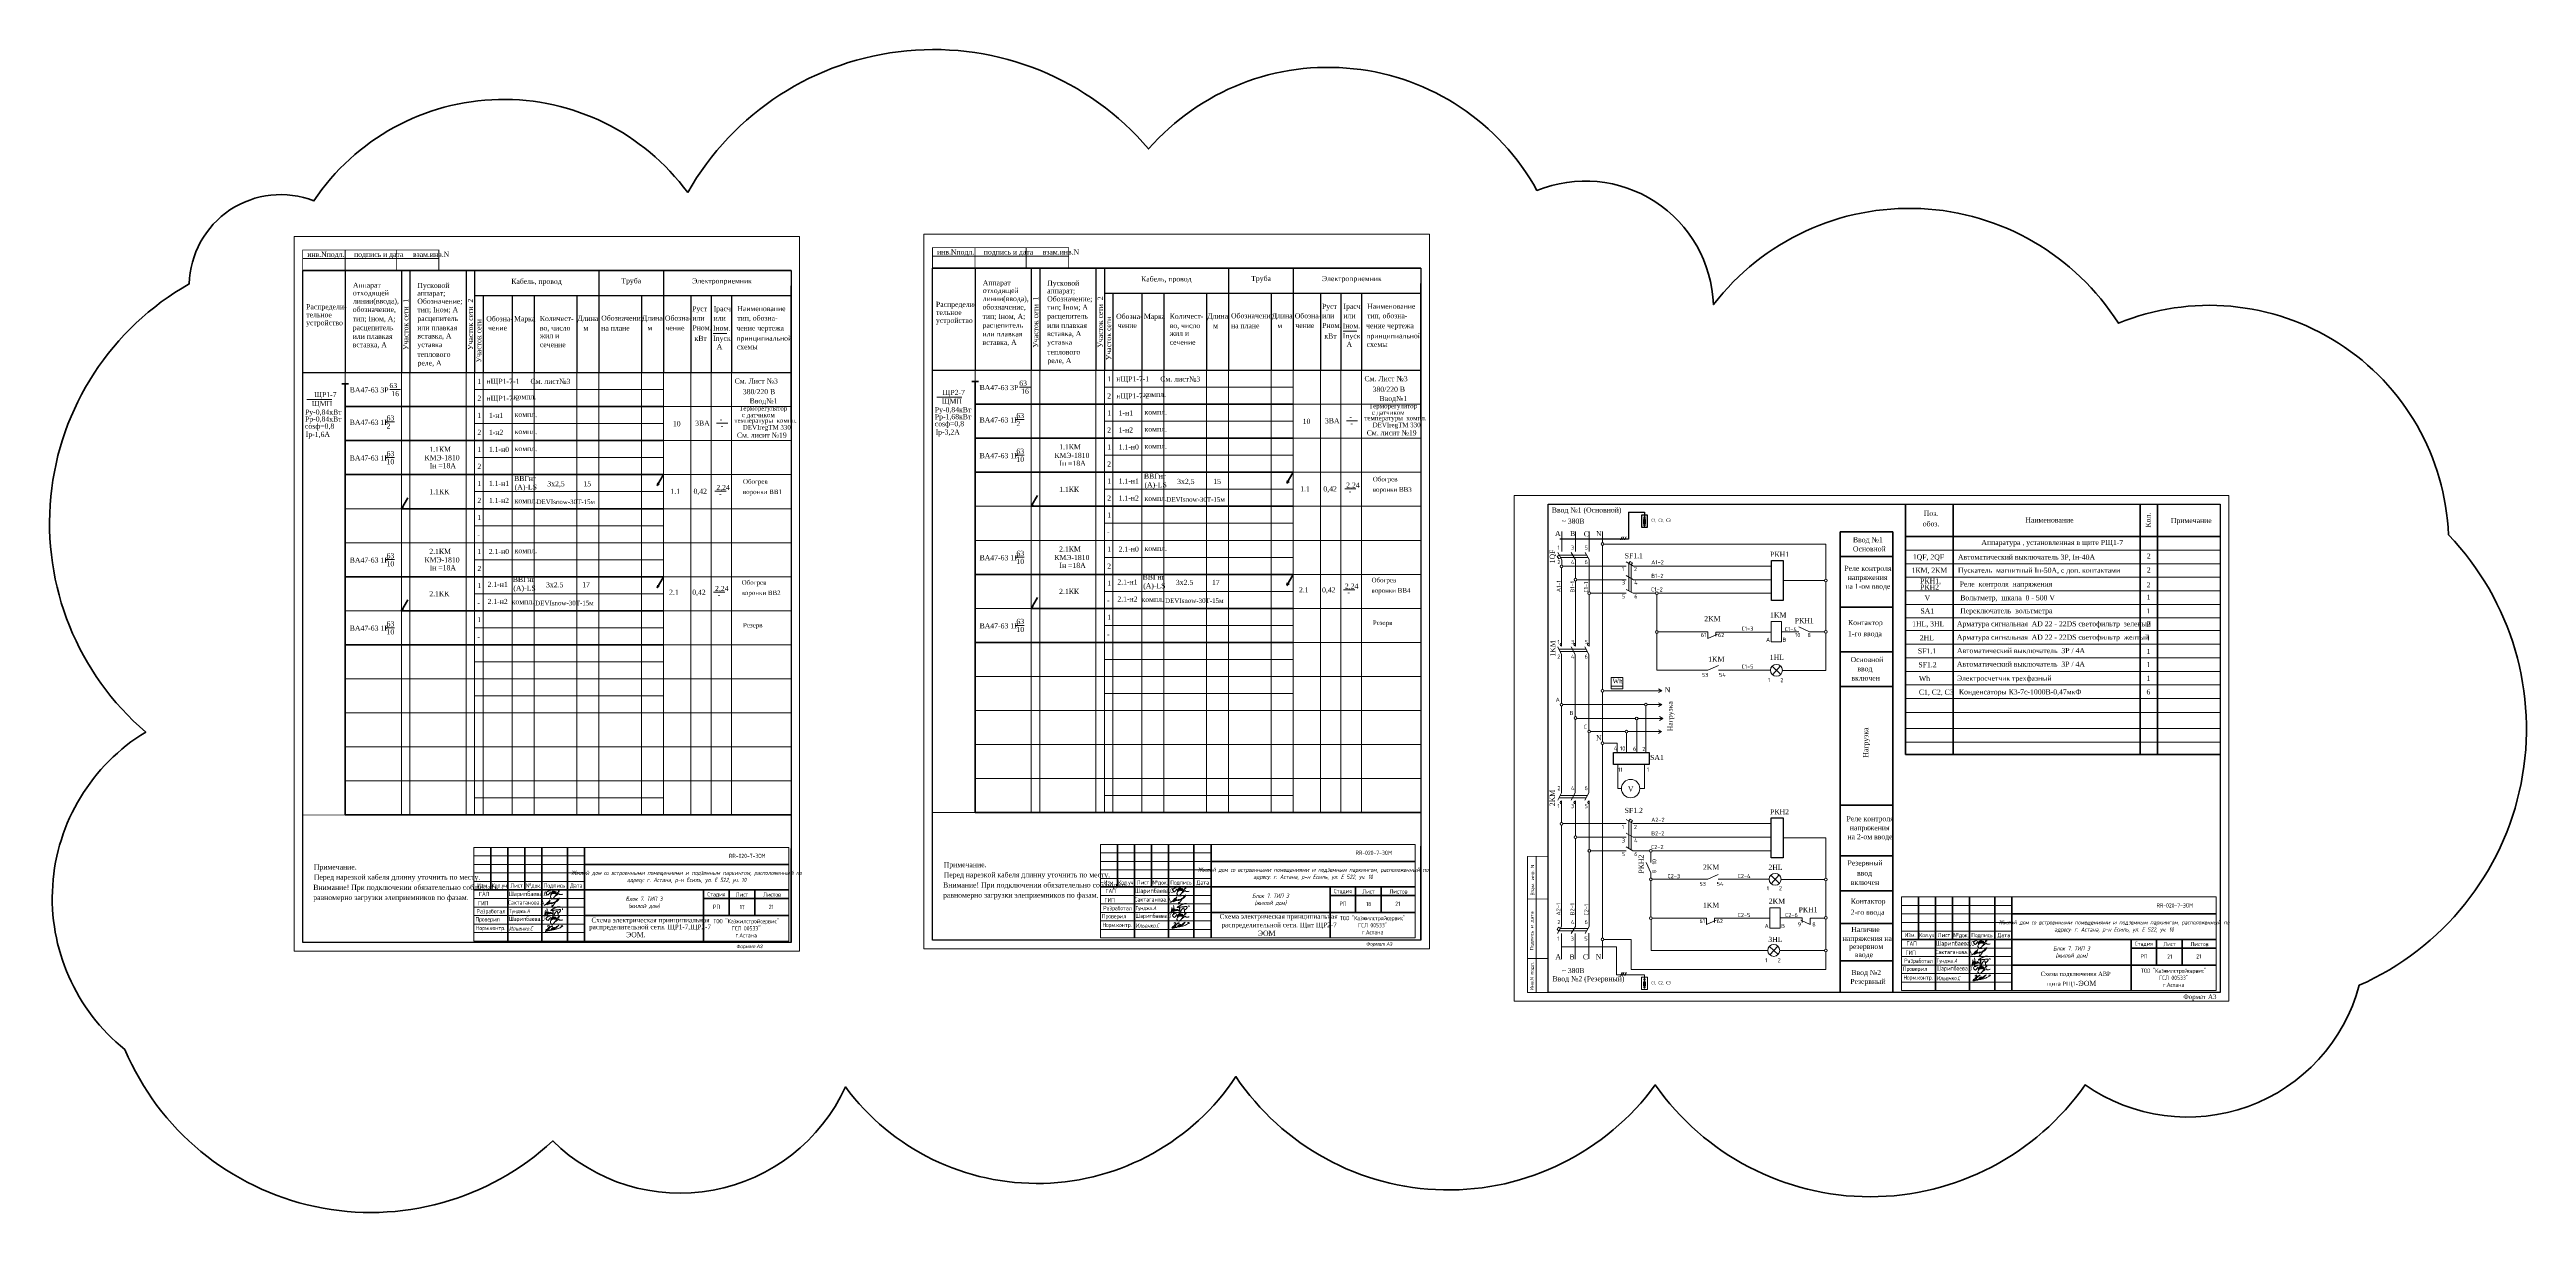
# Model space of a CAD drawing. Header units: millimetres. Extents: x 238368 to 12576735, y -3287118 to 3545602.
# Drawn here: x 5497283 to 5642823, y -2013428 to -1945090 of the extents above; entities that cross this region are included whole.
import ezdxf
from ezdxf.enums import TextEntityAlignment as Align

# ---------------------------------------------------------------- set-up
doc = ezdxf.new("R2010")
doc.units = ezdxf.units.MM
doc.layers.get('0').update_dxf_attribs({"lineweight": 13})
for name, color, linetype, lineweight in [('A-SHEET-n', 26, 'Continuous', 50), ('A-TABLE_2', 26, 'Continuous', 15), ('Text standart (rus)', 7, 'Continuous', 13), ('Wall', 7, 'Continuous', 0), ('Подпись', 162, 'Continuous', 15), ('Сила', 3, 'Continuous', 35), ('Слой1', 1, 'Continuous', 50), ('Слой2', 3, 'Continuous', 30), ('Слой3', 4, 'Continuous', 40), ('ЭМ текст', 250, 'Continuous', 40), ('ЭОМ', 250, 'Continuous', 35)]:
    doc.layers.add(name, color=color, linetype=linetype, lineweight=lineweight)
for name, color, linetype in [('A_SHTAMP', 7, 'Continuous'), ('АР-Текст штамп', 7, 'Continuous'), ('Рамка_чертежа', 7, 'Continuous')]:
    doc.layers.add(name, color=color, linetype=linetype)
doc.layers.add('G-IMPT', color=1, linetype='Continuous', lineweight=25, true_color=0xff0000)
doc.layers.add('PDF _0', color=7, linetype='Continuous', true_color=0xfa0000)
doc.styles.add('GOST', font='isocpeur.ttf')
doc.styles.add('ROMANS', font='ariali.ttf')
doc.styles.add('SIMP', font='simplex.shx')
doc.styles.get("Standard").update_dxf_attribs({"font": 'isocpeur.ttf', "width": 0.8})
doc.styles.add('TNRC', font='times.ttf')

# ---------------------------------------------------------------- blocks, each defined once
blk = doc.blocks.new('A$C057992fb')
at = {"layer": 'G-IMPT', "color": 154, "lineweight": 9, "true_color": 0x0052a5}
for points in [[(5386, 43584), (3608, 33561), (2272, 25866), (1315, 19990), (673, 15420), (284, 11648), (84, 8160), (11, 4448), (0, 0)], [(17362, 14978), (17173, 19223), (16965, 22658), (16739, 25381), (16498, 27490), (16244, 29084), (15978, 30260), (15703, 31118), (15420, 31756), (15131, 32256), (14837, 32641), (14539, 32919), (14237, 33097), (13931, 33183), (13622, 33184), (13311, 33106), (12999, 32959), (12684, 32745), (12366, 32456), (12041, 32077), (11708, 31596), (11363, 31000), (11003, 30275), (10627, 29410), (10231, 28389), (9816, 27209), (9393, 25895), (8974, 24482), (8575, 23003), (8208, 21493), (7888, 19985), (7627, 18513), (7440, 17112), (7336, 15810), (7314, 14612), (7366, 13519), (7486, 12530), (7668, 11644), (7907, 10863), (8195, 10186), (8527, 9612), (8897, 9142), (9305, 8777), (9753, 8517), (10240, 8363), (10768, 8316), (11338, 8376), (11950, 8545), (12606, 8823), (13305, 9213), (14050, 9729), (14839, 10384), (15673, 11194), (16551, 12174), (17476, 13340), (18445, 14705), (19460, 16285), (20516, 18084), (21583, 20068), (22630, 22190), (23622, 24405), (24525, 26666), (25307, 28928), (25934, 31145), (26372, 33272)], [(16097, 57545), (16948, 53558), (17543, 49068), (17914, 44213), (18097, 39127), (18124, 33948), (18030, 28810), (17850, 23850), (17617, 19204), (17362, 14978), (17107, 11163), (16867, 7717), (16661, 4602), (16505, 1777), (16418, -797), (16416, -3160), (16517, -5352)], [(26153, 32209), (25895, 30330), (25714, 28637), (25600, 27122), (25544, 25772), (25537, 24578), (25568, 23531), (25629, 22619), (25711, 21833), (25804, 21163), (25910, 20598), (26028, 20128), (26162, 19742), (26310, 19431), (26476, 19183), (26660, 18990), (26864, 18839), (27088, 18724), (27330, 18643), (27588, 18599), (27859, 18592), (28140, 18625), (28430, 18700), (28725, 18817), (29023, 18978), (29322, 19186), (29624, 19440), (29931, 19742), (30246, 20092), (30569, 20492), (30905, 20941), (31255, 21441), (31622, 21993), (32005, 22595), (32402, 23242), (32805, 23925), (33210, 24639), (33609, 25374), (33997, 26123), (34368, 26879), (34716, 27634), (35036, 28377), (35324, 29089), (35578, 29746), (35794, 30324), (35970, 30800), (36103, 31151), (36191, 31353), (36231, 31383), (36222, 31226), (36172, 30900), (36091, 30432), (35989, 29847), (35876, 29172), (35763, 28434), (35659, 27659), (35574, 26873), (35517, 26098), (35489, 25346), (35489, 24620), (35518, 23928), (35575, 23275), (35659, 22667), (35771, 22110), (35909, 21610), (36073, 21171), (36260, 20793), (36466, 20473), (36685, 20208), (36915, 19997), (37150, 19837), (37388, 19726), (37624, 19661), (37855, 19641), (38084, 19664), (38314, 19732), (38550, 19844), (38795, 19999), (39053, 20199), (39328, 20442), (39624, 20729), (39949, 21072), (40327, 21531), (40786, 22178), (41354, 23085), (42061, 24323), (42933, 25966), (44000, 28085), (45289, 30752)], [(45289, 30752), (45193, 29549), (45189, 28434), (45266, 27408), (45412, 26467), (45615, 25610), (45863, 24833), (46144, 24136), (46448, 23516), (46762, 22970), (47088, 22494), (47426, 22085), (47777, 21738), (48141, 21448), (48522, 21211), (48918, 21024), (49332, 20881), (49764, 20778), (50210, 20715), (50666, 20689), (51127, 20699), (51588, 20744), (52046, 20822), (52495, 20932), (52931, 21072), (53351, 21240), (53755, 21429), (54145, 21630), (54523, 21834), (54890, 22034), (55249, 22220), (55601, 22384), (55948, 22518), (56292, 22615), (56630, 22672), (56964, 22689), (57292, 22666), (57613, 22603), (57927, 22497), (58232, 22351), (58527, 22162), (58812, 21931), (59086, 21665), (59345, 21371), (59590, 21055), (59817, 20726), (60025, 20390), (60214, 20054), (60380, 19726), (60522, 19413), (60643, 19121), (60745, 18858), (60828, 18631), (60897, 18446), (60951, 18310), (60994, 18229), (61028, 18212), (61053, 18265), (61072, 18394), (61082, 18607), (61085, 18910), (61080, 19312), (61067, 19818), (61046, 20436), (61017, 21173), (60979, 22037), (60930, 23046), (60867, 24217), (60787, 25567), (60689, 27116), (60568, 28881), (60423, 30881), (60251, 33133), (60050, 35627), (59827, 38246), (59589, 40840), (59343, 43265), (59096, 45372), (58857, 47015), (58632, 48047), (58429, 48321), (58253, 47740), (58102, 46404), (57969, 44464), (57850, 42072), (57740, 39378), (57633, 36532), (57525, 33685), (57409, 30988), (57284, 28562), (57153, 26405), (57023, 24487), (56899, 22776), (56789, 21242), (56697, 19853), (56632, 18578), (56598, 17386), (56601, 16252), (56642, 15168), (56719, 14133), (56833, 13145), (56981, 12204), (57164, 11307), (57381, 10452), (57631, 9640), (57912, 8868), (58221, 8143), (58550, 7470), (58897, 6856), (59254, 6308), (59616, 5832), (59979, 5434), (60336, 5120), (60685, 4899), (61035, 4788), (61395, 4804), (61776, 4965), (62189, 5291), (62644, 5799), (63153, 6508), (63724, 7435), (64368, 8590), (65082, 9949), (65861, 11478), (66703, 13144), (67602, 14912), (68556, 16750), (69559, 18623), (70608, 20499), (71698, 22347), (72815, 24148), (73946, 25887), (75077, 27549), (76194, 29118), (77283, 30579), (78331, 31916), (79323, 33114), (80250, 34161), (81114, 35062), (81923, 35826), (82684, 36461), (83405, 36975), (84092, 37377), (84754, 37677), (85396, 37881), (86026, 37995), (86642, 38007), (87244, 37903), (87828, 37665), (88394, 37279), (88940, 36729), (89464, 36000), (89965, 35077), (90441, 33950), (90895, 32642), (91328, 31182), (91744, 29598), (92145, 27920), (92534, 26177), (92913, 24397), (93285, 22610), (93651, 20844), (94005, 19119), (94339, 17458), (94647, 15880), (94921, 14407), (95154, 13058), (95337, 11856), (95465, 10819), (95531, 9968), (95543, 9316), (95509, 8874), (95439, 8654), (95340, 8667), (95223, 8926), (95096, 9442), (94969, 10227), (94849, 11280), (94744, 12550), (94660, 13977), (94604, 15497), (94582, 17049), (94602, 18569), (94670, 19997), (94792, 21269), (94974, 22338), (95219, 23220), (95526, 23945), (95898, 24541), (96335, 25040), (96838, 25471), (97409, 25864), (98048, 26249), (98754, 26652), (99520, 27086), (100336, 27556), (101191, 28070), (102075, 28637), (102979, 29263), (103892, 29957), (104805, 30725), (105708, 31571), (106590, 32485), (107443, 33451), (108256, 34457), (109020, 35487), (109726, 36526), (110363, 37561), (110923, 38576), (111398, 39560), (111792, 40508), (112111, 41417), (112362, 42284), (112549, 43107), (112680, 43884), (112761, 44611), (112798, 45287), (112795, 45909), (112743, 46476), (112635, 46989), (112459, 47448), (112207, 47852), (111867, 48203), (111432, 48499), (110891, 48742), (110229, 48931), (109415, 49064), (108413, 49143), (107185, 49165), (105696, 49131), (103909, 49038), (101787, 48887), (99295, 48678), (96414, 48410), (93204, 48092), (89742, 47736), (86105, 47351), (82372, 46947), (78619, 46537), (74925, 46129), (71367, 45734), (68011, 45361), (64873, 45013), (61956, 44689), (59265, 44390), (56804, 44117), (54576, 43870), (52586, 43649), (50837, 43455), (49330, 43288), (48048, 43152), (46968, 43048), (46071, 42979), (45334, 42949), (44737, 42959), (44258, 43013), (43877, 43113), (43578, 43262), (43368, 43463), (43263, 43719), (43275, 44033), (43420, 44408), (43710, 44848), (44161, 45355), (44785, 45932), (45597, 46584), (46612, 47318), (47846, 48142), (49313, 49064), (51028, 50092), (53008, 51235), (55267, 52500), (57821, 53896), (60672, 55423), (63771, 57048), (67055, 58728), (70464, 60422), (73935, 62088), (77407, 63685), (80817, 65170), (84104, 66503), (87226, 67646), (90228, 68586), (93175, 69313), (96130, 69819), (99160, 70093), (102328, 70127), (105700, 69912), (109340, 69439)], [(125385, 56635), (125208, 54967), (125101, 53665), (125085, 52622), (125179, 51732), (125403, 50888), (125775, 49986), (126316, 48919), (127045, 47580)]]:
    blk.add_lwpolyline(points, dxfattribs=at)

msp = doc.modelspace()

# ---------------------------------------------------------------- linework, layer by layer
at = {"lineweight": 15}
for p, q in [((5548665, -1997932), (5548665, -1955932)), ((5511658, -1998071), (5511658, -1956071)), ((5536282, -1961784), (5537082, -1961784)), ((5573289, -1961645), (5574089, -1961645)), ((5512411, -1965657), (5513879, -1965657)), ((5517274, -1965066), (5517909, -1965066)), ((5549418, -1965518), (5550887, -1965518)), ((5554282, -1964927), (5554917, -1964927)), ((5517052, -1966970), (5517544, -1966970)), ((5536473, -1967050), (5537137, -1967050)), ((5554059, -1966831), (5554551, -1966831)), ((5573481, -1966912), (5574144, -1966912)), ((5517052, -1969071), (5517544, -1969071)), ((5554059, -1968932), (5554551, -1968932)), ((5536377, -1971050), (5537041, -1971050)), ((5573384, -1970912), (5574048, -1970912)), ((5554059, -1974927), (5554551, -1974927)), ((5517052, -1975066), (5517544, -1975066)), ((5536301, -1976985), (5536964, -1976985)), ((5573308, -1976846), (5573972, -1976846)), ((5517052, -1979066), (5517544, -1979066)), ((5554059, -1978927), (5554551, -1978927)), ((5589046, -1981991), (5589046, -1982653)), ((5589735, -1981991), (5589046, -1981991)), ((5589735, -1981991), (5589735, -1982653)), ((5606335, -1981631), (5624835, -1981631)), ((5589735, -1982501), (5589046, -1982501)), ((5589735, -1982653), (5589046, -1982653)), ((5606335, -1982431), (5624835, -1982431))]:
    msp.add_line(p, q, dxfattribs=at)
at = {"color": 7, "lineweight": 15}
for p, q in [((5578365, -1955932), (5578365, -1997932)), ((5541357, -1956071), (5541358, -1998071))]:
    msp.add_line(p, q, dxfattribs=at)
at = {"color": 7, "lineweight": 30}
for p, q in [((5512158, -1997571), (5512158, -1958071)), ((5512158, -1958071), (5540857, -1958071)), ((5540858, -1958071), (5540858, -1997571)), ((5549165, -1997432), (5549165, -1957932)), ((5549165, -1957932), (5577865, -1957932)), ((5577865, -1957932), (5577865, -1997432)), ((5540857, -1997571), (5512158, -1997571)), ((5577865, -1997432), (5549165, -1997432))]:
    msp.add_line(p, q, dxfattribs=at)
at = {"color": 7, "lineweight": 40, "ltscale": 250}
for p, q in [((5514463, -1964742), (5514852, -1964742)), ((5551470, -1964603), (5551860, -1964603))]:
    msp.add_line(p, q, dxfattribs=at)
at = {"color": 7, "lineweight": 80, "ltscale": 250}
for p, q in [((5514658, -1964742), (5514658, -1990071)), ((5551665, -1964603), (5551665, -1989932))]:
    msp.add_line(p, q, dxfattribs=at)
at = {"color": 7, "lineweight": 50, "ltscale": 250}
for p, q in [((5514658, -1966071), (5533358, -1966071)), ((5551665, -1965932), (5570365, -1965932)), ((5514658, -1968071), (5533358, -1968071)), ((5551665, -1967932), (5570365, -1967932)), ((5514658, -1970071), (5533358, -1970071)), ((5514658, -1970071), (5533358, -1970071)), ((5533358, -1970072), (5532986, -1970715)), ((5532986, -1970715), (5533019, -1970558)), ((5532986, -1970715), (5533019, -1970558)), ((5532986, -1970715), (5533110, -1970603)), ((5551665, -1969932), (5570365, -1969932)), ((5551665, -1969932), (5570365, -1969932)), ((5570365, -1969933), (5569994, -1970576)), ((5569994, -1970576), (5570026, -1970419)), ((5569994, -1970576), (5570026, -1970419)), ((5569994, -1970576), (5570117, -1970465)), ((5518329, -1971428), (5517958, -1972071)), ((5517958, -1972071), (5517990, -1971914)), ((5517958, -1972071), (5517990, -1971915)), ((5517958, -1972071), (5518081, -1971960)), ((5555336, -1971289), (5554965, -1971932)), ((5554965, -1971932), (5554997, -1971776)), ((5554965, -1971932), (5554997, -1971776)), ((5554965, -1971932), (5555089, -1971821)), ((5554965, -1971932), (5570365, -1971932)), ((5517958, -1972071), (5533358, -1972071)), ((5514658, -1976071), (5533358, -1976071)), ((5533358, -1976071), (5532986, -1976714)), ((5551665, -1975932), (5570365, -1975932)), ((5570365, -1975932), (5569994, -1976576)), ((5569994, -1976575), (5570026, -1976419)), ((5569994, -1976575), (5570026, -1976419)), ((5518329, -1977428), (5517958, -1978071)), ((5532986, -1976714), (5533019, -1976558)), ((5532986, -1976714), (5533019, -1976558)), ((5532986, -1976714), (5533110, -1976603)), ((5555336, -1977289), (5554965, -1977932)), ((5554965, -1977932), (5554997, -1977776)), ((5554965, -1977932), (5554997, -1977776)), ((5554965, -1977932), (5555089, -1977821)), ((5569994, -1976576), (5570117, -1976464)), ((5517958, -1978071), (5517990, -1977915)), ((5517958, -1978071), (5517990, -1977915)), ((5517958, -1978071), (5518081, -1977960)), ((5517958, -1978071), (5533358, -1978071)), ((5517958, -1978071), (5533358, -1978071)), ((5554965, -1977932), (5570365, -1977932)), ((5554965, -1977932), (5570365, -1977932)), ((5514658, -1980071), (5533358, -1980071)), ((5551665, -1979932), (5570365, -1979932)), ((5514658, -1990071), (5540858, -1990071)), ((5551665, -1989932), (5577865, -1989932))]:
    msp.add_line(p, q, dxfattribs=at)
at = {"color": 7}
for p, q in [((5583335, -2001003), (5583335, -1971303)), ((5583335, -1971303), (5625335, -1971303)), ((5625335, -1971303), (5625335, -2001003)), ((5625335, -2001003), (5583335, -2001003))]:
    msp.add_line(p, q, dxfattribs=at)
at = {"lineweight": 30}
for p, q in [((5540858, -1997571), (5540858, -1992049)), ((5577865, -1997432), (5577865, -1991910)), ((5540858, -1997571), (5528858, -1997571)), ((5577865, -1997432), (5565866, -1997432))]:
    msp.add_line(p, q, dxfattribs=at)
at = {"color": 7, "ltscale": 0.3}
for p, q in [((5584135, -2000503), (5584135, -1992514)), ((5584635, -2000503), (5584635, -1992514)), ((5584135, -1998503), (5585335, -1998503)), ((5584635, -2000503), (5584135, -2000503)), ((5585335, -2000503), (5584635, -2000503))]:
    msp.add_line(p, q, dxfattribs=at)
at = {"color": 0}
for points in [[(5540717, -1991978), (5522217, -1991978), (5522217, -1997478), (5540717, -1997478)], [(5577529, -1991797), (5559029, -1991797), (5559029, -1997297), (5577529, -1997297)], [(5624594, -1994889), (5606094, -1994889), (5606094, -2000389), (5624594, -2000389)]]:
    msp.add_lwpolyline(points, close=True, dxfattribs=at)
at = {"color": 7, "linetype": 'Continuous', "ltscale": 3, "const_width": 30}
for points in [[(5585335, -2000503), (5584135, -2000503), (5584135, -1992503), (5585335, -1992503)], [(5584635, -1992503), (5584635, -2000503)], [(5584135, -1995003), (5585335, -1995003)], [(5584135, -1998503), (5585335, -1998503)]]:
    msp.add_lwpolyline(points, dxfattribs=at)
at = {"layer": 'A-SHEET-n', "color": 0}
for p, q in [((5523217, -1994493), (5523217, -1991978)), ((5524217, -1997478), (5524217, -1991978)), ((5525217, -1994478), (5525217, -1991978)), ((5526217, -1997478), (5526217, -1991978)), ((5527717, -1997478), (5527717, -1991978)), ((5528717, -1997478), (5528717, -1991978)), ((5560029, -1994313), (5560029, -1991797)), ((5561029, -1997297), (5561029, -1991797)), ((5562029, -1994297), (5562029, -1991797)), ((5563029, -1997297), (5563029, -1991797)), ((5564529, -1997297), (5564529, -1991797)), ((5565529, -1997297), (5565529, -1991797)), ((5528717, -1992978), (5540717, -1992978)), ((5565529, -1992797), (5577529, -1992797)), ((5522217, -1994478), (5528717, -1994478)), ((5528717, -1994478), (5540717, -1994478)), ((5535717, -1994478), (5535717, -1997478)), ((5559029, -1994297), (5565529, -1994297)), ((5565529, -1994297), (5577529, -1994297)), ((5572529, -1994297), (5572529, -1997297)), ((5607094, -1997404), (5607094, -1994889)), ((5608094, -2000389), (5608094, -1994889)), ((5609094, -1997389), (5609094, -1994889)), ((5610094, -2000389), (5610094, -1994889)), ((5611594, -2000389), (5611594, -1994889)), ((5612594, -2000389), (5612594, -1994889)), ((5528717, -1995978), (5540717, -1995978)), ((5565529, -1995797), (5577529, -1995797)), ((5612594, -1995889), (5624594, -1995889)), ((5606094, -1997389), (5612594, -1997389)), ((5612594, -1997389), (5624594, -1997389)), ((5619594, -1997389), (5619594, -2000389)), ((5612594, -1998889), (5624594, -1998889))]:
    msp.add_line(p, q, dxfattribs=at)
at = {"layer": 'A-SHEET-n', "color": 0, "linetype": 'Continuous'}
for p, q in [((5535717, -1994978), (5540717, -1994978)), ((5537217, -1994478), (5537217, -1995978)), ((5538717, -1994478), (5538717, -1995978)), ((5572529, -1994797), (5577529, -1994797)), ((5574029, -1994297), (5574029, -1995797)), ((5575529, -1994297), (5575529, -1995797)), ((5619594, -1997889), (5624594, -1997889)), ((5621094, -1997389), (5621094, -1998889)), ((5622594, -1997389), (5622594, -1998889))]:
    msp.add_line(p, q, dxfattribs=at)
at = {"layer": 'A-SHEET-n', "linetype": 'Continuous', "lineweight": 13}
for p, q in [((5535717, -1995978), (5540717, -1995978)), ((5572529, -1995797), (5577529, -1995797)), ((5619594, -1998889), (5624594, -1998889))]:
    msp.add_line(p, q, dxfattribs=at)
at = {"layer": 'A-TABLE_2', "color": 0}
for p, q in [((5559029, -1992297), (5565529, -1992297)), ((5522217, -1992478), (5528717, -1992478)), ((5522217, -1992978), (5528717, -1992978)), ((5522217, -1993478), (5528717, -1993478)), ((5559029, -1992797), (5565529, -1992797)), ((5559029, -1993297), (5565529, -1993297)), ((5559029, -1993797), (5565529, -1993797)), ((5522217, -1993978), (5528717, -1993978)), ((5522217, -1994978), (5528717, -1994978)), ((5559029, -1994797), (5565529, -1994797)), ((5559029, -1995297), (5565529, -1995297)), ((5522217, -1995478), (5528717, -1995478)), ((5522217, -1995978), (5528717, -1995978)), ((5522217, -1996478), (5528717, -1996478)), ((5559029, -1995797), (5565529, -1995797)), ((5559029, -1996297), (5565529, -1996297)), ((5559029, -1996797), (5565529, -1996797)), ((5606094, -1995389), (5612594, -1995389)), ((5606094, -1995889), (5612594, -1995889)), ((5606094, -1996389), (5612594, -1996389)), ((5522217, -1996978), (5528717, -1996978)), ((5606094, -1996889), (5612594, -1996889)), ((5606094, -1997889), (5612594, -1997889)), ((5606094, -1998389), (5612594, -1998389)), ((5606094, -1998889), (5612594, -1998889)), ((5606094, -1999389), (5612594, -1999389)), ((5606094, -1999889), (5612594, -1999889))]:
    msp.add_line(p, q, dxfattribs=at)
at = {"layer": 'PDF _0', "color": 18, "lineweight": 25, "true_color": 0x000000}
for p, q in [((5590933, -1972564), (5591061, -1972564)), ((5590933, -1972605), (5591061, -1972605)), ((5589691, -1999327), (5589581, -1999517)), ((5589796, -1999327), (5589686, -1999517)), ((5589925, -1999327), (5589816, -1999517))]:
    msp.add_line(p, q, dxfattribs=at)
at = {"layer": 'PDF _0', "color": 18, "lineweight": 18, "true_color": 0x000000}
for p, q in [((5589691, -1973716), (5589581, -1973906)), ((5589796, -1973716), (5589686, -1973906)), ((5589925, -1973716), (5589816, -1973906)), ((5589347, -1997821), (5586129, -1997821)), ((5589347, -1999464), (5589347, -1997821)), ((5590069, -1999464), (5589347, -1999464)), ((5590933, -1999723), (5591061, -1999723)), ((5590933, -1999764), (5591061, -1999764))]:
    msp.add_line(p, q, dxfattribs=at)
at = {"layer": 'PDF _0', "color": 18, "lineweight": 25, "true_color": 0x000000}
for points in [[(5590069, -1972283), (5590997, -1972283), (5590997, -1972564)], [(5590933, -1973043), (5591061, -1973043)], [(5590959, -1973069), (5591031, -1973069)], [(5590980, -1973094), (5591014, -1973094)], [(5590997, -1972605), (5590997, -1973043)]]:
    msp.add_lwpolyline(points, dxfattribs=at)
for points in [[(5590823, -1973167), (5591171, -1973167), (5591171, -1972448), (5590823, -1972448)], [(5590933, -1972967), (5591061, -1972967), (5591061, -1972716), (5590933, -1972716)]]:
    msp.add_lwpolyline(points, close=True, dxfattribs=at)
at = {"layer": 'PDF _0', "color": 18, "lineweight": 18, "true_color": 0x000000}
for points in [[(5590069, -1999464), (5590997, -1999464), (5590997, -1999723)], [(5590933, -2000202), (5591061, -2000202)], [(5590959, -2000228), (5591031, -2000228)], [(5590980, -2000253), (5591014, -2000253)], [(5590997, -1999764), (5590997, -2000202)]]:
    msp.add_lwpolyline(points, dxfattribs=at)
for points in [[(5590823, -2000326), (5591171, -2000326), (5591171, -1999607), (5590823, -1999607)], [(5590933, -2000126), (5591061, -2000126), (5591061, -1999875), (5590933, -1999875)]]:
    msp.add_lwpolyline(points, close=True, dxfattribs=at)
at = {"layer": 'Wall', "lineweight": 15, "ltscale": 70}
for p, q in [((5548665, -1955932), (5578365, -1955932)), ((5511658, -1956071), (5541357, -1956071))]:
    msp.add_line(p, q, dxfattribs=at)
at = {"layer": 'Wall', "color": 7, "lineweight": 15, "ltscale": 70}
for p, q in [((5541358, -1998071), (5511658, -1998071)), ((5578365, -1997932), (5548665, -1997932))]:
    msp.add_line(p, q, dxfattribs=at)
at = {"layer": 'Wall', "color": 7, "lineweight": 15}
for p, q in [((5540808, -1997571), (5540807, -1997571)), ((5540858, -1997571), (5540857, -1997571)), ((5577815, -1997432), (5577815, -1997432)), ((5577865, -1997432), (5577865, -1997432))]:
    msp.add_line(p, q, dxfattribs=at)
at = {"layer": 'Wall', "color": 7, "lineweight": 15, "const_width": 50}
for points in [[(5512158, -1958071), (5512158, -1957371), (5512158, -1956871), (5514658, -1956871), (5517658, -1956871), (5520158, -1956871), (5520158, -1958071)], [(5512158, -1957371), (5520158, -1957371)], [(5514658, -1956871), (5514658, -1958071)], [(5517658, -1956871), (5517658, -1958071)], [(5549165, -1957932), (5549165, -1957232), (5549165, -1956732), (5551665, -1956732), (5554665, -1956732), (5557165, -1956732), (5557165, -1957932)], [(5549165, -1957232), (5557165, -1957232)], [(5551665, -1956732), (5551665, -1957932)], [(5554665, -1956732), (5554665, -1957932)]]:
    msp.add_lwpolyline(points, dxfattribs=at)
at = {"layer": 'Подпись', "color": 0, "lineweight": 13}
for p, q in [((5526339, -1995393), (5526595, -1995220)), ((5526708, -1995060), (5526498, -1995358)), ((5526762, -1995016), (5527151, -1994989)), ((5563151, -1995212), (5563407, -1995040)), ((5563520, -1994879), (5563310, -1995178)), ((5563574, -1994836), (5563963, -1994809)), ((5610217, -1998303), (5610473, -1998131)), ((5610586, -1997971), (5610376, -1998269)), ((5610640, -1997927), (5611029, -1997900))]:
    msp.add_line(p, q, dxfattribs=at)
for points in [[(5526454, -1994648), (5526454, -1994648), (5526454, -1994607), (5526539, -1994574), (5526569, -1994558)], [(5526528, -1994759), (5526528, -1994759), (5526518, -1994754), (5526454, -1994674), (5526454, -1994648)], [(5526622, -1994720), (5526622, -1994720), (5526595, -1994755), (5526576, -1994781), (5526528, -1994759)], [(5526569, -1994558), (5526569, -1994558), (5526602, -1994540), (5526849, -1994451), (5526858, -1994507)], [(5526677, -1994653), (5526677, -1994653), (5526656, -1994679), (5526643, -1994692), (5526622, -1994720)], [(5526716, -1994582), (5526699, -1994617), (5526703, -1994620), (5526677, -1994653)], [(5526795, -1994614), (5526795, -1994614), (5526786, -1994626), (5526704, -1994751), (5526743, -1994746)], [(5526759, -1994963), (5526759, -1994963), (5526685, -1994900), (5526727, -1994792), (5526783, -1994727)], [(5526743, -1994746), (5526743, -1994746), (5526752, -1994745), (5526896, -1994590), (5526904, -1994576)], [(5526868, -1994976), (5526868, -1994976), (5526823, -1995004), (5526805, -1995002), (5526759, -1994963)], [(5526783, -1994727), (5526783, -1994727), (5526822, -1994681), (5526872, -1994648), (5526932, -1994636)], [(5526858, -1994507), (5526858, -1994507), (5526866, -1994559), (5526823, -1994575), (5526795, -1994614)], [(5526815, -1994676), (5526815, -1994676), (5526796, -1994694), (5526823, -1994733), (5526889, -1994661)], [(5526920, -1994547), (5526920, -1994547), (5526894, -1994547), (5526841, -1994650), (5526815, -1994676)], [(5527024, -1994795), (5527024, -1994795), (5527006, -1994828), (5526894, -1994960), (5526868, -1994976)], [(5526892, -1994661), (5526892, -1994661), (5526874, -1994680), (5526889, -1994707), (5526938, -1994655)], [(5526889, -1994661), (5526889, -1994661), (5526900, -1994649), (5526991, -1994561), (5526973, -1994550)], [(5526973, -1994550), (5526973, -1994550), (5526965, -1994545), (5526906, -1994647), (5526892, -1994661)], [(5526904, -1994576), (5526904, -1994576), (5526910, -1994567), (5526927, -1994564), (5526920, -1994547)], [(5527001, -1994593), (5527001, -1994593), (5526997, -1994593), (5526904, -1994703), (5526967, -1994688)], [(5526932, -1994636), (5526932, -1994636), (5526954, -1994631), (5526985, -1994631), (5527012, -1994634)], [(5526938, -1994655), (5526938, -1994655), (5526939, -1994654), (5527028, -1994590), (5527001, -1994593)], [(5527028, -1994581), (5527028, -1994581), (5527015, -1994581), (5526950, -1994629), (5526950, -1994663)], [(5526950, -1994663), (5526950, -1994663), (5526950, -1994717), (5526975, -1994677), (5527020, -1994645)], [(5526967, -1994688), (5526967, -1994688), (5527007, -1994680), (5527081, -1994578), (5527028, -1994581)], [(5526990, -1994659), (5526990, -1994659), (5526983, -1994711), (5527007, -1994694), (5527048, -1994675)], [(5527059, -1994739), (5527059, -1994739), (5527050, -1994802), (5526987, -1994853), (5527115, -1994758)], [(5527020, -1994645), (5527020, -1994645), (5527049, -1994624), (5526997, -1994597), (5526990, -1994659)], [(5527012, -1994634), (5527012, -1994634), (5527042, -1994637), (5527072, -1994646), (5527072, -1994684)], [(5527112, -1994659), (5527112, -1994659), (5527112, -1994659), (5527024, -1994794), (5527024, -1994795)], [(5527048, -1994675), (5527048, -1994675), (5527063, -1994668), (5527088, -1994654), (5527130, -1994640)], [(5527072, -1994684), (5527072, -1994684), (5527072, -1994722), (5527060, -1994729), (5527059, -1994739)], [(5527253, -1994492), (5527253, -1994492), (5527197, -1994492), (5527157, -1994611), (5527112, -1994659)], [(5527115, -1994758), (5527115, -1994758), (5527131, -1994746), (5527222, -1994663), (5527222, -1994701)], [(5527130, -1994640), (5527130, -1994640), (5527151, -1994633), (5527170, -1994606), (5527187, -1994598)], [(5527187, -1994598), (5527218, -1994574), (5527253, -1994533), (5527253, -1994492)], [(5527222, -1994701), (5527222, -1994701), (5527222, -1994754), (5527253, -1994752), (5527331, -1994752)], [(5527331, -1994752), (5527331, -1994752), (5527362, -1994752), (5527417, -1994744), (5527443, -1994728)], [(5563266, -1994467), (5563266, -1994467), (5563266, -1994427), (5563351, -1994394), (5563381, -1994377)], [(5563340, -1994578), (5563340, -1994578), (5563330, -1994573), (5563266, -1994494), (5563266, -1994467)], [(5563434, -1994539), (5563434, -1994539), (5563407, -1994575), (5563387, -1994601), (5563340, -1994578)], [(5563381, -1994377), (5563381, -1994377), (5563414, -1994359), (5563661, -1994270), (5563670, -1994327)], [(5563489, -1994473), (5563489, -1994473), (5563468, -1994498), (5563455, -1994512), (5563434, -1994539)], [(5563528, -1994402), (5563511, -1994436), (5563515, -1994440), (5563489, -1994473)], [(5563607, -1994434), (5563607, -1994434), (5563598, -1994445), (5563516, -1994570), (5563555, -1994565)], [(5563571, -1994782), (5563571, -1994782), (5563497, -1994719), (5563539, -1994612), (5563595, -1994547)], [(5563555, -1994565), (5563555, -1994565), (5563564, -1994564), (5563708, -1994410), (5563716, -1994396)], [(5563680, -1994796), (5563680, -1994796), (5563635, -1994823), (5563617, -1994821), (5563571, -1994782)], [(5563595, -1994547), (5563595, -1994547), (5563634, -1994501), (5563684, -1994468), (5563744, -1994455)], [(5563670, -1994327), (5563670, -1994327), (5563678, -1994378), (5563635, -1994395), (5563607, -1994434)], [(5563627, -1994495), (5563627, -1994495), (5563608, -1994513), (5563635, -1994552), (5563701, -1994481)], [(5563732, -1994367), (5563732, -1994367), (5563705, -1994367), (5563653, -1994470), (5563627, -1994495)], [(5563836, -1994614), (5563836, -1994614), (5563818, -1994647), (5563706, -1994780), (5563680, -1994796)], [(5563704, -1994481), (5563704, -1994481), (5563686, -1994499), (5563701, -1994527), (5563750, -1994474)], [(5563701, -1994481), (5563701, -1994481), (5563712, -1994469), (5563803, -1994381), (5563785, -1994370)], [(5563785, -1994370), (5563785, -1994370), (5563777, -1994365), (5563718, -1994466), (5563704, -1994481)], [(5563716, -1994396), (5563716, -1994396), (5563722, -1994387), (5563739, -1994383), (5563732, -1994367)], [(5563813, -1994412), (5563813, -1994412), (5563809, -1994413), (5563716, -1994522), (5563779, -1994508)], [(5563744, -1994455), (5563744, -1994455), (5563766, -1994451), (5563797, -1994450), (5563824, -1994453)], [(5563750, -1994474), (5563750, -1994474), (5563751, -1994474), (5563840, -1994409), (5563813, -1994412)], [(5563840, -1994400), (5563840, -1994400), (5563827, -1994401), (5563762, -1994449), (5563762, -1994482)], [(5563762, -1994482), (5563762, -1994482), (5563762, -1994537), (5563787, -1994497), (5563832, -1994465)], [(5563779, -1994508), (5563779, -1994508), (5563819, -1994499), (5563893, -1994398), (5563840, -1994400)], [(5563801, -1994478), (5563801, -1994478), (5563795, -1994531), (5563819, -1994513), (5563860, -1994495)], [(5563871, -1994559), (5563871, -1994559), (5563862, -1994621), (5563799, -1994673), (5563927, -1994577)], [(5563832, -1994465), (5563832, -1994465), (5563861, -1994444), (5563809, -1994416), (5563801, -1994478)], [(5563824, -1994453), (5563824, -1994453), (5563854, -1994456), (5563884, -1994465), (5563884, -1994503)], [(5563924, -1994478), (5563924, -1994478), (5563924, -1994479), (5563836, -1994614), (5563836, -1994614)], [(5563860, -1994495), (5563860, -1994495), (5563875, -1994488), (5563899, -1994474), (5563942, -1994460)], [(5563884, -1994503), (5563884, -1994503), (5563884, -1994542), (5563872, -1994548), (5563871, -1994559)], [(5564065, -1994312), (5564065, -1994312), (5564009, -1994312), (5563969, -1994431), (5563924, -1994478)], [(5563927, -1994577), (5563927, -1994577), (5563943, -1994565), (5564034, -1994483), (5564034, -1994520)], [(5563942, -1994460), (5563942, -1994460), (5563962, -1994453), (5563982, -1994425), (5563999, -1994418)], [(5563999, -1994418), (5564030, -1994394), (5564065, -1994352), (5564065, -1994312)], [(5564034, -1994520), (5564034, -1994520), (5564034, -1994574), (5564065, -1994571), (5564143, -1994571)], [(5564143, -1994571), (5564143, -1994571), (5564174, -1994571), (5564229, -1994564), (5564255, -1994548)], [(5526454, -1996148), (5526454, -1996148), (5526454, -1996107), (5526539, -1996074), (5526569, -1996058)], [(5526528, -1996259), (5526528, -1996259), (5526518, -1996254), (5526454, -1996174), (5526454, -1996148)], [(5526622, -1996220), (5526622, -1996220), (5526595, -1996255), (5526576, -1996281), (5526528, -1996259)], [(5526569, -1996058), (5526569, -1996058), (5526602, -1996040), (5526849, -1995951), (5526858, -1996007)], [(5526677, -1996153), (5526677, -1996153), (5526656, -1996179), (5526643, -1996192), (5526622, -1996220)], [(5526716, -1996082), (5526699, -1996117), (5526703, -1996120), (5526677, -1996153)], [(5526795, -1996114), (5526795, -1996114), (5526786, -1996126), (5526704, -1996251), (5526743, -1996246)], [(5526759, -1996463), (5526759, -1996463), (5526685, -1996400), (5526727, -1996292), (5526783, -1996227)], [(5526743, -1996246), (5526743, -1996246), (5526752, -1996245), (5526896, -1996090), (5526904, -1996076)], [(5526868, -1996476), (5526868, -1996476), (5526823, -1996504), (5526805, -1996502), (5526759, -1996463)], [(5526783, -1996227), (5526783, -1996227), (5526822, -1996181), (5526872, -1996148), (5526932, -1996136)], [(5526858, -1996007), (5526858, -1996007), (5526866, -1996059), (5526823, -1996075), (5526795, -1996114)], [(5526815, -1996176), (5526815, -1996176), (5526796, -1996194), (5526823, -1996233), (5526889, -1996161)], [(5526920, -1996047), (5526920, -1996047), (5526894, -1996047), (5526841, -1996150), (5526815, -1996176)], [(5527024, -1996295), (5527024, -1996295), (5527006, -1996328), (5526894, -1996460), (5526868, -1996476)], [(5526892, -1996161), (5526892, -1996161), (5526874, -1996180), (5526889, -1996207), (5526938, -1996155)], [(5526889, -1996161), (5526889, -1996161), (5526900, -1996149), (5526991, -1996061), (5526973, -1996050)], [(5526973, -1996050), (5526973, -1996050), (5526965, -1996045), (5526906, -1996147), (5526892, -1996161)], [(5526904, -1996076), (5526904, -1996076), (5526910, -1996067), (5526927, -1996064), (5526920, -1996047)], [(5527001, -1996093), (5527001, -1996093), (5526997, -1996093), (5526904, -1996203), (5526967, -1996188)], [(5526932, -1996136), (5526932, -1996136), (5526954, -1996131), (5526985, -1996131), (5527012, -1996134)], [(5526938, -1996155), (5526938, -1996155), (5526939, -1996154), (5527028, -1996090), (5527001, -1996093)], [(5527028, -1996081), (5527028, -1996081), (5527015, -1996081), (5526950, -1996129), (5526950, -1996163)], [(5526950, -1996163), (5526950, -1996163), (5526950, -1996217), (5526975, -1996177), (5527020, -1996145)], [(5526967, -1996188), (5526967, -1996188), (5527007, -1996180), (5527081, -1996078), (5527028, -1996081)], [(5526990, -1996159), (5526990, -1996159), (5526983, -1996211), (5527007, -1996194), (5527048, -1996175)], [(5527059, -1996239), (5527059, -1996239), (5527050, -1996302), (5526987, -1996353), (5527115, -1996258)], [(5527020, -1996145), (5527020, -1996145), (5527049, -1996124), (5526997, -1996097), (5526990, -1996159)], [(5527012, -1996134), (5527012, -1996134), (5527042, -1996137), (5527072, -1996146), (5527072, -1996184)], [(5527112, -1996159), (5527112, -1996159), (5527112, -1996159), (5527024, -1996294), (5527024, -1996295)], [(5527048, -1996175), (5527048, -1996175), (5527063, -1996168), (5527088, -1996154), (5527130, -1996140)], [(5527072, -1996184), (5527072, -1996184), (5527072, -1996222), (5527060, -1996229), (5527059, -1996239)], [(5527253, -1995992), (5527253, -1995992), (5527197, -1995992), (5527157, -1996111), (5527112, -1996159)], [(5527115, -1996258), (5527115, -1996258), (5527131, -1996246), (5527222, -1996163), (5527222, -1996201)], [(5527130, -1996140), (5527130, -1996140), (5527151, -1996133), (5527170, -1996106), (5527187, -1996098)], [(5527187, -1996098), (5527218, -1996074), (5527253, -1996033), (5527253, -1995992)], [(5527222, -1996201), (5527222, -1996201), (5527222, -1996254), (5527253, -1996252), (5527331, -1996252)], [(5527331, -1996252), (5527331, -1996252), (5527362, -1996252), (5527417, -1996244), (5527443, -1996228)], [(5563266, -1995967), (5563266, -1995967), (5563266, -1995927), (5563351, -1995894), (5563381, -1995877)], [(5563340, -1996078), (5563340, -1996078), (5563330, -1996073), (5563266, -1995994), (5563266, -1995967)], [(5563434, -1996039), (5563434, -1996039), (5563407, -1996075), (5563387, -1996101), (5563340, -1996078)], [(5563381, -1995877), (5563381, -1995877), (5563414, -1995859), (5563661, -1995770), (5563670, -1995827)], [(5563489, -1995973), (5563489, -1995973), (5563468, -1995998), (5563455, -1996012), (5563434, -1996039)], [(5563528, -1995902), (5563511, -1995936), (5563515, -1995940), (5563489, -1995973)], [(5563607, -1995934), (5563607, -1995934), (5563598, -1995945), (5563516, -1996070), (5563555, -1996065)], [(5563571, -1996282), (5563571, -1996282), (5563497, -1996219), (5563539, -1996112), (5563595, -1996047)], [(5563555, -1996065), (5563555, -1996065), (5563564, -1996064), (5563708, -1995910), (5563716, -1995896)], [(5563680, -1996296), (5563680, -1996296), (5563635, -1996323), (5563617, -1996321), (5563571, -1996282)], [(5563595, -1996047), (5563595, -1996047), (5563634, -1996001), (5563684, -1995968), (5563744, -1995955)], [(5563670, -1995827), (5563670, -1995827), (5563678, -1995878), (5563635, -1995895), (5563607, -1995934)], [(5563627, -1995995), (5563627, -1995995), (5563608, -1996013), (5563635, -1996052), (5563701, -1995981)], [(5563732, -1995867), (5563732, -1995867), (5563705, -1995867), (5563653, -1995970), (5563627, -1995995)], [(5563836, -1996114), (5563836, -1996114), (5563818, -1996147), (5563706, -1996280), (5563680, -1996296)], [(5563704, -1995981), (5563704, -1995981), (5563686, -1995999), (5563701, -1996027), (5563750, -1995974)], [(5563701, -1995981), (5563701, -1995981), (5563712, -1995969), (5563803, -1995881), (5563785, -1995870)], [(5563785, -1995870), (5563785, -1995870), (5563777, -1995865), (5563718, -1995966), (5563704, -1995981)], [(5563716, -1995896), (5563716, -1995896), (5563722, -1995887), (5563739, -1995883), (5563732, -1995867)], [(5563813, -1995912), (5563813, -1995912), (5563809, -1995913), (5563716, -1996022), (5563779, -1996008)], [(5563744, -1995955), (5563744, -1995955), (5563766, -1995951), (5563797, -1995950), (5563824, -1995953)], [(5563750, -1995974), (5563750, -1995974), (5563751, -1995974), (5563840, -1995909), (5563813, -1995912)], [(5563840, -1995900), (5563840, -1995900), (5563827, -1995901), (5563762, -1995949), (5563762, -1995982)], [(5563762, -1995982), (5563762, -1995982), (5563762, -1996037), (5563787, -1995997), (5563832, -1995965)], [(5563779, -1996008), (5563779, -1996008), (5563819, -1995999), (5563893, -1995898), (5563840, -1995900)], [(5563801, -1995978), (5563801, -1995978), (5563795, -1996031), (5563819, -1996013), (5563860, -1995995)], [(5563871, -1996059), (5563871, -1996059), (5563862, -1996121), (5563799, -1996173), (5563927, -1996077)], [(5563832, -1995965), (5563832, -1995965), (5563861, -1995944), (5563809, -1995916), (5563801, -1995978)], [(5563824, -1995953), (5563824, -1995953), (5563854, -1995956), (5563884, -1995965), (5563884, -1996003)], [(5563924, -1995978), (5563924, -1995978), (5563924, -1995979), (5563836, -1996114), (5563836, -1996114)], [(5563860, -1995995), (5563860, -1995995), (5563875, -1995988), (5563899, -1995974), (5563942, -1995960)], [(5563884, -1996003), (5563884, -1996003), (5563884, -1996042), (5563872, -1996048), (5563871, -1996059)], [(5564065, -1995812), (5564065, -1995812), (5564009, -1995812), (5563969, -1995931), (5563924, -1995978)], [(5563927, -1996077), (5563927, -1996077), (5563943, -1996065), (5564034, -1995983), (5564034, -1996020)], [(5563942, -1995960), (5563942, -1995960), (5563962, -1995953), (5563982, -1995925), (5563999, -1995918)], [(5563999, -1995918), (5564030, -1995894), (5564065, -1995852), (5564065, -1995812)], [(5564034, -1996020), (5564034, -1996020), (5564034, -1996074), (5564065, -1996071), (5564143, -1996071)], [(5564143, -1996071), (5564143, -1996071), (5564174, -1996071), (5564229, -1996064), (5564255, -1996048)], [(5610331, -1997558), (5610331, -1997558), (5610331, -1997518), (5610417, -1997485), (5610447, -1997468)], [(5610406, -1997669), (5610406, -1997669), (5610396, -1997664), (5610331, -1997585), (5610331, -1997558)], [(5610500, -1997631), (5610500, -1997631), (5610473, -1997666), (5610453, -1997692), (5610406, -1997669)], [(5610447, -1997468), (5610447, -1997468), (5610480, -1997450), (5610726, -1997361), (5610736, -1997418)], [(5610555, -1997564), (5610555, -1997564), (5610534, -1997589), (5610521, -1997603), (5610500, -1997631)], [(5610594, -1997493), (5610576, -1997527), (5610581, -1997531), (5610555, -1997564)], [(5610673, -1997525), (5610673, -1997525), (5610664, -1997536), (5610581, -1997661), (5610621, -1997656)], [(5610637, -1997873), (5610637, -1997873), (5610562, -1997810), (5610605, -1997703), (5610660, -1997638)], [(5610621, -1997656), (5610621, -1997656), (5610630, -1997655), (5610773, -1997501), (5610782, -1997487)], [(5610746, -1997887), (5610746, -1997887), (5610701, -1997914), (5610683, -1997913), (5610637, -1997873)], [(5610660, -1997638), (5610660, -1997638), (5610700, -1997592), (5610750, -1997559), (5610810, -1997546)], [(5610736, -1997418), (5610736, -1997418), (5610744, -1997469), (5610701, -1997486), (5610673, -1997525)], [(5610692, -1997586), (5610692, -1997586), (5610674, -1997604), (5610701, -1997643), (5610767, -1997572)], [(5610797, -1997458), (5610797, -1997458), (5610771, -1997458), (5610719, -1997561), (5610692, -1997586)], [(5610902, -1997705), (5610902, -1997705), (5610883, -1997738), (5610771, -1997871), (5610746, -1997887)], [(5610770, -1997572), (5610770, -1997572), (5610752, -1997590), (5610767, -1997618), (5610816, -1997565)], [(5610767, -1997572), (5610767, -1997572), (5610778, -1997560), (5610869, -1997472), (5610851, -1997461)], [(5610851, -1997461), (5610851, -1997461), (5610843, -1997456), (5610784, -1997557), (5610770, -1997572)], [(5610782, -1997487), (5610782, -1997487), (5610788, -1997478), (5610805, -1997474), (5610797, -1997458)], [(5610879, -1997503), (5610879, -1997503), (5610875, -1997504), (5610782, -1997613), (5610845, -1997599)], [(5610810, -1997546), (5610810, -1997546), (5610832, -1997542), (5610863, -1997541), (5610889, -1997544)], [(5610816, -1997565), (5610816, -1997565), (5610816, -1997565), (5610905, -1997501), (5610879, -1997503)], [(5610906, -1997491), (5610906, -1997491), (5610892, -1997492), (5610828, -1997540), (5610828, -1997573)], [(5610828, -1997573), (5610828, -1997573), (5610828, -1997628), (5610852, -1997588), (5610898, -1997556)], [(5610845, -1997599), (5610845, -1997599), (5610885, -1997590), (5610959, -1997489), (5610906, -1997491)], [(5610867, -1997569), (5610867, -1997569), (5610861, -1997622), (5610885, -1997604), (5610926, -1997586)], [(5610936, -1997650), (5610936, -1997650), (5610927, -1997712), (5610865, -1997764), (5610993, -1997669)], [(5610898, -1997556), (5610898, -1997556), (5610927, -1997535), (5610875, -1997507), (5610867, -1997569)], [(5610889, -1997544), (5610889, -1997544), (5610920, -1997547), (5610950, -1997556), (5610950, -1997595)], [(5610990, -1997569), (5610990, -1997569), (5610989, -1997570), (5610902, -1997705), (5610902, -1997705)], [(5610926, -1997586), (5610926, -1997586), (5610941, -1997579), (5610965, -1997565), (5611007, -1997551)], [(5610950, -1997595), (5610950, -1997595), (5610950, -1997633), (5610938, -1997639), (5610936, -1997650)], [(5611131, -1997403), (5611131, -1997403), (5611075, -1997403), (5611035, -1997522), (5610990, -1997569)], [(5610993, -1997669), (5610993, -1997669), (5611009, -1997656), (5611099, -1997574), (5611099, -1997611)], [(5611007, -1997551), (5611007, -1997551), (5611028, -1997544), (5611047, -1997516), (5611065, -1997509)], [(5611065, -1997509), (5611096, -1997485), (5611131, -1997443), (5611131, -1997403)], [(5611099, -1997611), (5611099, -1997611), (5611099, -1997665), (5611131, -1997662), (5611209, -1997662)], [(5611209, -1997662), (5611209, -1997662), (5611239, -1997662), (5611294, -1997655), (5611321, -1997639)], [(5610331, -1999058), (5610331, -1999058), (5610331, -1999018), (5610417, -1998985), (5610447, -1998968)], [(5610406, -1999169), (5610406, -1999169), (5610396, -1999164), (5610331, -1999085), (5610331, -1999058)], [(5610500, -1999131), (5610500, -1999131), (5610473, -1999166), (5610453, -1999192), (5610406, -1999169)], [(5610447, -1998968), (5610447, -1998968), (5610480, -1998950), (5610726, -1998861), (5610736, -1998918)], [(5610555, -1999064), (5610555, -1999064), (5610534, -1999089), (5610521, -1999103), (5610500, -1999131)], [(5610594, -1998993), (5610576, -1999027), (5610581, -1999031), (5610555, -1999064)], [(5610673, -1999025), (5610673, -1999025), (5610664, -1999036), (5610581, -1999161), (5610621, -1999156)], [(5610637, -1999373), (5610637, -1999373), (5610562, -1999310), (5610605, -1999203), (5610660, -1999138)], [(5610621, -1999156), (5610621, -1999156), (5610630, -1999155), (5610773, -1999001), (5610782, -1998987)], [(5610746, -1999387), (5610746, -1999387), (5610701, -1999414), (5610683, -1999413), (5610637, -1999373)], [(5610660, -1999138), (5610660, -1999138), (5610700, -1999092), (5610750, -1999059), (5610810, -1999046)], [(5610736, -1998918), (5610736, -1998918), (5610744, -1998969), (5610701, -1998986), (5610673, -1999025)], [(5610692, -1999086), (5610692, -1999086), (5610674, -1999104), (5610701, -1999143), (5610767, -1999072)], [(5610797, -1998958), (5610797, -1998958), (5610771, -1998958), (5610719, -1999061), (5610692, -1999086)], [(5610902, -1999205), (5610902, -1999205), (5610883, -1999238), (5610771, -1999371), (5610746, -1999387)], [(5610770, -1999072), (5610770, -1999072), (5610752, -1999090), (5610767, -1999118), (5610816, -1999065)], [(5610767, -1999072), (5610767, -1999072), (5610778, -1999060), (5610869, -1998972), (5610851, -1998961)], [(5610851, -1998961), (5610851, -1998961), (5610843, -1998956), (5610784, -1999057), (5610770, -1999072)], [(5610782, -1998987), (5610782, -1998987), (5610788, -1998978), (5610805, -1998974), (5610797, -1998958)], [(5610879, -1999003), (5610879, -1999003), (5610875, -1999004), (5610782, -1999113), (5610845, -1999099)], [(5610810, -1999046), (5610810, -1999046), (5610832, -1999042), (5610863, -1999041), (5610889, -1999044)], [(5610816, -1999065), (5610816, -1999065), (5610816, -1999065), (5610905, -1999001), (5610879, -1999003)], [(5610906, -1998991), (5610906, -1998991), (5610892, -1998992), (5610828, -1999040), (5610828, -1999073)], [(5610828, -1999073), (5610828, -1999073), (5610828, -1999128), (5610852, -1999088), (5610898, -1999056)], [(5610845, -1999099), (5610845, -1999099), (5610885, -1999090), (5610959, -1998989), (5610906, -1998991)], [(5610867, -1999069), (5610867, -1999069), (5610861, -1999122), (5610885, -1999104), (5610926, -1999086)], [(5610936, -1999150), (5610936, -1999150), (5610927, -1999212), (5610865, -1999264), (5610993, -1999169)], [(5610898, -1999056), (5610898, -1999056), (5610927, -1999035), (5610875, -1999007), (5610867, -1999069)], [(5610889, -1999044), (5610889, -1999044), (5610920, -1999047), (5610950, -1999056), (5610950, -1999095)], [(5610990, -1999069), (5610990, -1999069), (5610989, -1999070), (5610902, -1999205), (5610902, -1999205)], [(5610926, -1999086), (5610926, -1999086), (5610941, -1999079), (5610965, -1999065), (5611007, -1999051)], [(5610950, -1999095), (5610950, -1999095), (5610950, -1999133), (5610938, -1999139), (5610936, -1999150)], [(5611131, -1998903), (5611131, -1998903), (5611075, -1998903), (5611035, -1999022), (5610990, -1999069)], [(5610993, -1999169), (5610993, -1999169), (5611009, -1999156), (5611099, -1999074), (5611099, -1999111)], [(5611007, -1999051), (5611007, -1999051), (5611028, -1999044), (5611047, -1999016), (5611065, -1999009)], [(5611065, -1999009), (5611096, -1998985), (5611131, -1998943), (5611131, -1998903)], [(5611099, -1999111), (5611099, -1999111), (5611099, -1999165), (5611131, -1999162), (5611209, -1999162)], [(5611209, -1999162), (5611209, -1999162), (5611239, -1999162), (5611294, -1999155), (5611321, -1999139)]]:
    msp.add_open_spline(points, degree=3, dxfattribs=at)
for points, knots in [([(5526639, -1995243), (5526636, -1995248), (5526611, -1995281), (5526642, -1995267), (5526670, -1995239), (5526678, -1995223), (5526681, -1995203), (5526678, -1995181), (5526668, -1995162), (5526653, -1995148), (5526634, -1995145), (5526608, -1995157), (5526584, -1995177), (5526561, -1995197), (5526541, -1995219), (5526523, -1995238), (5526509, -1995256), (5526499, -1995270), (5526489, -1995285), (5526478, -1995306), (5526473, -1995328), (5526497, -1995339), (5526526, -1995335), (5526557, -1995318), (5526594, -1995301), (5526637, -1995286), (5526676, -1995274), (5526716, -1995265), (5526746, -1995258), (5526773, -1995247), (5526806, -1995227), (5526831, -1995212), (5526802, -1995238), (5526771, -1995279), (5526777, -1995290), (5526808, -1995278), (5526827, -1995271), (5526846, -1995260), (5526860, -1995247), (5526869, -1995229), (5526886, -1995218), (5526926, -1995216), (5526887, -1995202), (5526892, -1995238), (5526911, -1995228), (5526931, -1995215), (5526948, -1995207), (5526964, -1995200), (5526980, -1995188), (5527017, -1995162), (5526997, -1995154), (5526971, -1995181), (5526964, -1995202), (5526981, -1995200), (5527007, -1995185), (5527028, -1995175), (5527047, -1995166), (5527068, -1995157), (5527091, -1995146), (5527112, -1995133), (5527131, -1995118), (5527148, -1995101), (5527162, -1995084), (5527175, -1995069), (5527187, -1995053), (5527201, -1995038), (5527216, -1995021), (5527229, -1995002), (5527240, -1994982), (5527252, -1994956), (5527239, -1994952), (5527193, -1994982), (5527164, -1995002), (5527137, -1995029), (5527117, -1995055), (5527101, -1995077), (5527073, -1995115), (5527029, -1995170), (5526979, -1995236), (5526943, -1995291), (5526920, -1995326), (5526901, -1995355), (5526881, -1995383), (5526861, -1995411), (5526843, -1995436), (5526830, -1995453), (5526815, -1995471), (5526801, -1995488), (5526784, -1995505), (5526787, -1995479), (5526797, -1995447), (5526806, -1995423), (5526816, -1995400), (5526823, -1995383), (5526828, -1995373)], [0, 0, 0, 0, 0.000607549, 0.002472728, 0.003152362, 0.003831995, 0.004496217, 0.005160439, 0.005867581, 0.006397938, 0.007028488, 0.007936016, 0.00902725, 0.00966472, 0.010939659, 0.012047513, 0.01260144, 0.013155367, 0.01360808, 0.014060792, 0.014966217, 0.015724402, 0.01659251, 0.01750874, 0.019275184, 0.020583514, 0.021979819, 0.023376123, 0.024407296, 0.025438469, 0.026208675, 0.02697888, 0.028434917, 0.029017874, 0.030096521, 0.030550273, 0.031415838, 0.031992881, 0.032736366, 0.033568577, 0.034060914, 0.034539274, 0.035691456, 0.036231391, 0.036874413, 0.037400676, 0.037956556, 0.0388348, 0.039451495, 0.040068189, 0.041556705, 0.041991228, 0.042564849, 0.0434437, 0.044061922, 0.044680145, 0.045502298, 0.046324451, 0.047126563, 0.047928675, 0.048730786, 0.049532898, 0.050189674, 0.05084645, 0.051503226, 0.052160002, 0.053049569, 0.053939135, 0.054383919, 0.054828702, 0.056064824, 0.056757935, 0.058404557, 0.059704623, 0.061004688, 0.061654721, 0.062304754, 0.065507505, 0.068710257, 0.070372128, 0.072033999, 0.072864935, 0.073695871, 0.075357742, 0.076254475, 0.077151207, 0.077599573, 0.07804794, 0.078720489, 0.079739113, 0.080533555, 0.081063182, 0.082122437, 0.083181692, 0.083181692, 0.083181692, 0.083181692]), ([(5563451, -1995063), (5563447, -1995068), (5563423, -1995101), (5563454, -1995087), (5563482, -1995058), (5563490, -1995043), (5563493, -1995023), (5563490, -1995001), (5563480, -1994981), (5563465, -1994968), (5563446, -1994964), (5563420, -1994977), (5563396, -1994996), (5563373, -1995017), (5563353, -1995038), (5563335, -1995058), (5563321, -1995075), (5563311, -1995089), (5563301, -1995105), (5563290, -1995125), (5563285, -1995148), (5563309, -1995158), (5563338, -1995155), (5563369, -1995138), (5563406, -1995120), (5563449, -1995106), (5563488, -1995093), (5563528, -1995084), (5563558, -1995077), (5563585, -1995067), (5563618, -1995047), (5563643, -1995032), (5563614, -1995058), (5563583, -1995099), (5563588, -1995109), (5563620, -1995098), (5563639, -1995091), (5563658, -1995080), (5563672, -1995066), (5563681, -1995048), (5563698, -1995038), (5563738, -1995036), (5563699, -1995022), (5563704, -1995058), (5563723, -1995047), (5563743, -1995034), (5563760, -1995027), (5563776, -1995019), (5563792, -1995008), (5563829, -1994982), (5563809, -1994973), (5563783, -1995000), (5563776, -1995022), (5563793, -1995020), (5563819, -1995004), (5563840, -1994994), (5563858, -1994986), (5563880, -1994977), (5563903, -1994965), (5563924, -1994952), (5563943, -1994937), (5563960, -1994921), (5563974, -1994904), (5563987, -1994888), (5563999, -1994873), (5564013, -1994858), (5564028, -1994841), (5564041, -1994822), (5564052, -1994802), (5564064, -1994775), (5564051, -1994772), (5564005, -1994802), (5563976, -1994822), (5563949, -1994849), (5563929, -1994875), (5563913, -1994897), (5563885, -1994934), (5563841, -1994990), (5563791, -1995055), (5563754, -1995111), (5563732, -1995146), (5563713, -1995174), (5563693, -1995203), (5563673, -1995231), (5563655, -1995255), (5563642, -1995273), (5563627, -1995290), (5563613, -1995308), (5563596, -1995325), (5563599, -1995299), (5563609, -1995267), (5563618, -1995243), (5563628, -1995220), (5563635, -1995203), (5563639, -1995193)], [0, 0, 0, 0, 0.000607549, 0.002472728, 0.003152362, 0.003831995, 0.004496217, 0.005160439, 0.005867581, 0.006397938, 0.007028488, 0.007936016, 0.00902725, 0.00966472, 0.010939659, 0.012047513, 0.01260144, 0.013155367, 0.01360808, 0.014060792, 0.014966217, 0.015724402, 0.01659251, 0.01750874, 0.019275184, 0.020583514, 0.021979819, 0.023376123, 0.024407296, 0.025438469, 0.026208675, 0.02697888, 0.028434917, 0.029017874, 0.030096521, 0.030550273, 0.031415838, 0.031992881, 0.032736366, 0.033568577, 0.034060914, 0.034539274, 0.035691456, 0.036231391, 0.036874413, 0.037400676, 0.037956556, 0.0388348, 0.039451495, 0.040068189, 0.041556705, 0.041991228, 0.042564849, 0.0434437, 0.044061922, 0.044680145, 0.045502298, 0.046324451, 0.047126563, 0.047928675, 0.048730786, 0.049532898, 0.050189674, 0.05084645, 0.051503226, 0.052160002, 0.053049569, 0.053939135, 0.054383919, 0.054828702, 0.056064824, 0.056757935, 0.058404557, 0.059704623, 0.061004688, 0.061654721, 0.062304754, 0.065507505, 0.068710257, 0.070372128, 0.072033999, 0.072864935, 0.073695871, 0.075357742, 0.076254475, 0.077151207, 0.077599573, 0.07804794, 0.078720489, 0.079739113, 0.080533555, 0.081063182, 0.082122437, 0.083181692, 0.083181692, 0.083181692, 0.083181692]), ([(5526552, -1996627), (5526549, -1996614), (5526538, -1996567), (5526718, -1996572), (5526546, -1996719), (5526499, -1996913), (5526401, -1996795), (5526636, -1996798), (5526647, -1996678), (5526848, -1996556), (5526843, -1996637), (5526794, -1996596), (5526732, -1996641), (5526671, -1996704), (5526618, -1996782), (5526628, -1996910), (5526770, -1996831), (5526860, -1996666), (5526788, -1996753), (5526773, -1996778), (5526746, -1996844), (5526746, -1996784), (5526816, -1996760), (5526847, -1996715), (5526875, -1996673), (5526909, -1996735), (5526869, -1996757), (5526837, -1996815), (5526875, -1996725), (5526890, -1996703), (5526959, -1996666), (5526946, -1996710), (5526940, -1996732), (5526913, -1996778), (5526979, -1996764), (5527004, -1996737), (5527058, -1996704), (5527100, -1996644), (5527261, -1996507), (5527081, -1996633), (5527006, -1996706), (5526861, -1996807), (5526673, -1996847), (5526547, -1996902), (5526358, -1996927), (5526564, -1996823), (5526746, -1996849), (5527025, -1996796), (5527248, -1996715), (5527352, -1996648), (5527507, -1996577), (5527360, -1996552), (5527353, -1996591), (5527352, -1996600)], [0, 0, 0, 0, 0.3566161, 1.2725585, 2.865807, 4.634394, 4.9866914, 6.4092208, 8.2526386, 9.7104693, 9.8181514, 10.2795603, 10.7494157, 11.9645844, 12.9866815, 13.5044549, 15.2227954, 16.1628001, 16.79385, 17.2724006, 17.7067827, 17.7858996, 18.8074711, 19.4256432, 19.6495595, 19.990004, 20.7511772, 20.9378224, 21.5146277, 22.1328421, 22.6087074, 22.7095839, 23.3232152, 23.4738799, 24.0591578, 24.3042725, 24.7173021, 25.8087659, 27.0301892, 28.4179963, 29.4372993, 30.8083771, 33.4500939, 34.7773505, 35.8689747, 36.7994274, 39.1933488, 42.4866947, 44.9054107, 45.8800864, 46.9371698, 47.8090761, 48.05934, 48.05934, 48.05934, 48.05934]), ([(5563364, -1996447), (5563361, -1996434), (5563350, -1996387), (5563530, -1996392), (5563358, -1996538), (5563311, -1996732), (5563213, -1996615), (5563448, -1996618), (5563459, -1996498), (5563660, -1996376), (5563655, -1996457), (5563606, -1996415), (5563544, -1996460), (5563483, -1996524), (5563430, -1996601), (5563440, -1996729), (5563582, -1996651), (5563672, -1996486), (5563600, -1996573), (5563585, -1996598), (5563558, -1996664), (5563558, -1996604), (5563628, -1996580), (5563659, -1996535), (5563687, -1996493), (5563721, -1996555), (5563681, -1996577), (5563649, -1996635), (5563687, -1996545), (5563702, -1996522), (5563771, -1996485), (5563758, -1996530), (5563752, -1996551), (5563725, -1996598), (5563791, -1996583), (5563816, -1996556), (5563869, -1996524), (5563912, -1996464), (5564072, -1996327), (5563893, -1996452), (5563818, -1996526), (5563673, -1996627), (5563485, -1996666), (5563359, -1996722), (5563170, -1996747), (5563376, -1996643), (5563558, -1996669), (5563837, -1996616), (5564060, -1996535), (5564163, -1996468), (5564319, -1996397), (5564172, -1996371), (5564165, -1996411), (5564164, -1996419)], [0, 0, 0, 0, 0.3566161, 1.2725585, 2.865807, 4.634394, 4.9866914, 6.4092208, 8.2526386, 9.7104693, 9.8181514, 10.2795603, 10.7494157, 11.9645844, 12.9866815, 13.5044549, 15.2227954, 16.1628001, 16.79385, 17.2724006, 17.7067827, 17.7858996, 18.8074711, 19.4256432, 19.6495595, 19.990004, 20.7511772, 20.9378224, 21.5146277, 22.1328421, 22.6087074, 22.7095839, 23.3232152, 23.4738799, 24.0591578, 24.3042725, 24.7173021, 25.8087659, 27.0301892, 28.4179963, 29.4372993, 30.8083771, 33.4500939, 34.7773505, 35.8689747, 36.7994274, 39.1933488, 42.4866947, 44.9054107, 45.8800864, 46.9371698, 47.8090761, 48.05934, 48.05934, 48.05934, 48.05934]), ([(5610517, -1998154), (5610513, -1998159), (5610489, -1998192), (5610520, -1998178), (5610548, -1998149), (5610555, -1998134), (5610559, -1998114), (5610556, -1998092), (5610545, -1998073), (5610531, -1998059), (5610512, -1998055), (5610486, -1998068), (5610462, -1998087), (5610439, -1998108), (5610418, -1998129), (5610400, -1998149), (5610387, -1998166), (5610377, -1998180), (5610367, -1998196), (5610356, -1998216), (5610350, -1998239), (5610374, -1998249), (5610404, -1998246), (5610435, -1998229), (5610471, -1998211), (5610515, -1998197), (5610554, -1998184), (5610593, -1998175), (5610624, -1998168), (5610651, -1998158), (5610683, -1998138), (5610708, -1998123), (5610680, -1998149), (5610649, -1998190), (5610654, -1998200), (5610686, -1998189), (5610705, -1998182), (5610723, -1998171), (5610737, -1998158), (5610747, -1998139), (5610764, -1998129), (5610803, -1998127), (5610765, -1998113), (5610770, -1998149), (5610788, -1998138), (5610808, -1998126), (5610826, -1998118), (5610842, -1998110), (5610858, -1998099), (5610895, -1998073), (5610875, -1998064), (5610848, -1998091), (5610842, -1998113), (5610858, -1998111), (5610885, -1998096), (5610906, -1998085), (5610924, -1998077), (5610946, -1998068), (5610969, -1998056), (5610990, -1998043), (5611009, -1998028), (5611025, -1998012), (5611040, -1997995), (5611052, -1997979), (5611065, -1997964), (5611078, -1997949), (5611094, -1997932), (5611107, -1997913), (5611118, -1997893), (5611130, -1997866), (5611116, -1997863), (5611070, -1997893), (5611041, -1997913), (5611015, -1997940), (5610995, -1997966), (5610978, -1997988), (5610950, -1998025), (5610907, -1998081), (5610857, -1998146), (5610820, -1998202), (5610798, -1998237), (5610779, -1998265), (5610759, -1998294), (5610739, -1998322), (5610721, -1998346), (5610707, -1998364), (5610693, -1998381), (5610679, -1998399), (5610661, -1998416), (5610665, -1998390), (5610675, -1998358), (5610684, -1998334), (5610693, -1998311), (5610701, -1998294), (5610705, -1998284)], [0, 0, 0, 0, 0.000607549, 0.002472728, 0.003152362, 0.003831995, 0.004496217, 0.005160439, 0.005867581, 0.006397938, 0.007028488, 0.007936016, 0.00902725, 0.00966472, 0.010939659, 0.012047513, 0.01260144, 0.013155367, 0.01360808, 0.014060792, 0.014966217, 0.015724402, 0.01659251, 0.01750874, 0.019275184, 0.020583514, 0.021979819, 0.023376123, 0.024407296, 0.025438469, 0.026208675, 0.02697888, 0.028434917, 0.029017874, 0.030096521, 0.030550273, 0.031415838, 0.031992881, 0.032736366, 0.033568577, 0.034060914, 0.034539274, 0.035691456, 0.036231391, 0.036874413, 0.037400676, 0.037956556, 0.0388348, 0.039451495, 0.040068189, 0.041556705, 0.041991228, 0.042564849, 0.0434437, 0.044061922, 0.044680145, 0.045502298, 0.046324451, 0.047126563, 0.047928675, 0.048730786, 0.049532898, 0.050189674, 0.05084645, 0.051503226, 0.052160002, 0.053049569, 0.053939135, 0.054383919, 0.054828702, 0.056064824, 0.056757935, 0.058404557, 0.059704623, 0.061004688, 0.061654721, 0.062304754, 0.065507505, 0.068710257, 0.070372128, 0.072033999, 0.072864935, 0.073695871, 0.075357742, 0.076254475, 0.077151207, 0.077599573, 0.07804794, 0.078720489, 0.079739113, 0.080533555, 0.081063182, 0.082122437, 0.083181692, 0.083181692, 0.083181692, 0.083181692]), ([(5610430, -1999538), (5610427, -1999525), (5610416, -1999478), (5610596, -1999483), (5610424, -1999629), (5610377, -1999823), (5610279, -1999706), (5610514, -1999709), (5610525, -1999589), (5610726, -1999467), (5610721, -1999548), (5610671, -1999506), (5610609, -1999551), (5610548, -1999615), (5610496, -1999692), (5610506, -1999820), (5610648, -1999742), (5610738, -1999577), (5610666, -1999664), (5610650, -1999689), (5610623, -1999755), (5610624, -1999695), (5610694, -1999671), (5610725, -1999626), (5610753, -1999584), (5610787, -1999646), (5610746, -1999668), (5610714, -1999726), (5610753, -1999636), (5610768, -1999613), (5610837, -1999576), (5610824, -1999621), (5610817, -1999642), (5610791, -1999689), (5610857, -1999674), (5610882, -1999647), (5610935, -1999615), (5610978, -1999555), (5611138, -1999418), (5610958, -1999543), (5610883, -1999617), (5610739, -1999718), (5610551, -1999758), (5610425, -1999813), (5610236, -1999838), (5610442, -1999734), (5610624, -1999760), (5610903, -1999707), (5611125, -1999626), (5611229, -1999559), (5611385, -1999488), (5611238, -1999462), (5611231, -1999502), (5611230, -1999510)], [0, 0, 0, 0, 0.3566161, 1.2725585, 2.865807, 4.634394, 4.9866914, 6.4092208, 8.2526386, 9.7104693, 9.8181514, 10.2795603, 10.7494157, 11.9645844, 12.9866815, 13.5044549, 15.2227954, 16.1628001, 16.79385, 17.2724006, 17.7067827, 17.7858996, 18.8074711, 19.4256432, 19.6495595, 19.990004, 20.7511772, 20.9378224, 21.5146277, 22.1328421, 22.6087074, 22.7095839, 23.3232152, 23.4738799, 24.0591578, 24.3042725, 24.7173021, 25.8087659, 27.0301892, 28.4179963, 29.4372993, 30.8083771, 33.4500939, 34.7773505, 35.8689747, 36.7994274, 39.1933488, 42.4866947, 44.9054107, 45.8800864, 46.9371698, 47.8090761, 48.05934, 48.05934, 48.05934, 48.05934])]:
    msp.add_open_spline(points, degree=3, knots=knots, dxfattribs=at)
at = {"layer": 'Рамка_чертежа', "lineweight": 30}
for p, q in [((5585335, -2000503), (5585335, -1971803)), ((5585335, -1971803), (5624835, -1971803)), ((5624835, -1971803), (5624835, -2000503)), ((5624835, -2000503), (5585335, -2000503))]:
    msp.add_line(p, q, dxfattribs=at)
at = {"layer": 'Сила', "color": 7, "lineweight": 30, "ltscale": 250}
for p, q in [((5540858, -1958071), (5512158, -1958071)), ((5512158, -1960471), (5512158, -1958071)), ((5514658, -1958071), (5514658, -1964071)), ((5517958, -1958071), (5517958, -1964071)), ((5518458, -1958071), (5518458, -1964071)), ((5521758, -1958071), (5521758, -1964071)), ((5522258, -1958071), (5522258, -1964071)), ((5529558, -1958071), (5529558, -1964071)), ((5533358, -1958071), (5533358, -1964071)), ((5577865, -1957932), (5549165, -1957932)), ((5549165, -1960332), (5549165, -1957932)), ((5551665, -1957932), (5551665, -1963932)), ((5554965, -1957932), (5554965, -1963932)), ((5555465, -1957932), (5555465, -1963932)), ((5558765, -1957932), (5558765, -1963932)), ((5559265, -1957932), (5559265, -1963932)), ((5566565, -1957932), (5566565, -1963932)), ((5570365, -1957932), (5570365, -1963932)), ((5577865, -1960332), (5577865, -1958832)), ((5540858, -1959571), (5522258, -1959571)), ((5522758, -1959571), (5522758, -1964071)), ((5524458, -1959571), (5524458, -1964071)), ((5525758, -1959571), (5525758, -1964071)), ((5528258, -1959571), (5528258, -1964071)), ((5532058, -1959571), (5532058, -1964071)), ((5534958, -1959571), (5534958, -1964071)), ((5536158, -1959571), (5536158, -1964071)), ((5537358, -1959571), (5537358, -1964071)), ((5540858, -1960471), (5540858, -1958971)), ((5549165, -1966832), (5549165, -1960332)), ((5577865, -1959432), (5559265, -1959432)), ((5559765, -1959432), (5559765, -1963932)), ((5561465, -1959432), (5561465, -1963932)), ((5562765, -1959432), (5562765, -1963932)), ((5565265, -1959432), (5565265, -1963932)), ((5569065, -1959432), (5569065, -1963932)), ((5571965, -1959432), (5571965, -1963932)), ((5573165, -1959432), (5573165, -1963932)), ((5574365, -1959432), (5574365, -1963932)), ((5577865, -1966832), (5577865, -1960332)), ((5512158, -1966971), (5512158, -1960471)), ((5540858, -1966971), (5540858, -1960471)), ((5512158, -1964071), (5540858, -1964071)), ((5549165, -1963932), (5577865, -1963932))]:
    msp.add_line(p, q, dxfattribs=at)
at = {"layer": 'Сила', "color": 7, "lineweight": 18, "ltscale": 250}
for p, q in [((5514658, -1964071), (5514658, -1990071)), ((5517958, -1964071), (5517958, -1990071)), ((5518458, -1964071), (5518458, -1990071)), ((5521758, -1964071), (5521758, -1990071)), ((5522258, -1964071), (5522258, -1990071)), ((5522758, -1964071), (5522758, -1990071)), ((5524458, -1964071), (5524458, -1990071)), ((5525758, -1964071), (5525758, -1990071)), ((5528258, -1964071), (5528258, -1990071)), ((5528258, -1964071), (5528258, -1990071)), ((5529558, -1964071), (5529558, -1990071)), ((5532058, -1964071), (5532058, -1990071)), ((5533358, -1964071), (5533358, -1990071)), ((5534958, -1964071), (5534958, -1990071)), ((5536158, -1964071), (5536158, -1990071)), ((5537358, -1964071), (5537358, -1990071)), ((5551665, -1963932), (5551665, -1989932)), ((5554965, -1963932), (5554965, -1989932)), ((5555465, -1963932), (5555465, -1989932)), ((5558765, -1963932), (5558765, -1989932)), ((5559265, -1963932), (5559265, -1989932)), ((5559765, -1963932), (5559765, -1989932)), ((5561465, -1963933), (5561465, -1989933)), ((5562765, -1963932), (5562765, -1989932)), ((5565265, -1963932), (5565265, -1989932)), ((5565265, -1963932), (5565265, -1989932)), ((5566565, -1963932), (5566565, -1989932)), ((5569065, -1963932), (5569065, -1989932)), ((5570365, -1963932), (5570365, -1989932)), ((5571965, -1963932), (5571965, -1989932)), ((5573165, -1963932), (5573165, -1989932)), ((5574365, -1963932), (5574365, -1989932)), ((5514658, -1966071), (5540858, -1966071)), ((5522258, -1965071), (5533358, -1965071)), ((5551665, -1965932), (5577865, -1965932)), ((5559265, -1964932), (5570365, -1964932)), ((5522258, -1967071), (5533358, -1967071)), ((5559265, -1966932), (5570365, -1966932)), ((5514658, -1968071), (5540858, -1968071)), ((5522258, -1969071), (5533358, -1969071)), ((5551665, -1967932), (5577865, -1967932)), ((5559265, -1968932), (5570365, -1968932)), ((5514658, -1970071), (5540858, -1970071)), ((5551665, -1969932), (5577865, -1969932)), ((5522258, -1971071), (5533358, -1971071)), ((5551665, -1971932), (5577865, -1971932)), ((5559265, -1970932), (5570365, -1970932)), ((5514658, -1972071), (5540858, -1972071)), ((5522258, -1973071), (5533358, -1973071)), ((5559265, -1972932), (5570365, -1972932)), ((5514658, -1974071), (5540858, -1974071)), ((5551665, -1973932), (5577865, -1973932)), ((5559265, -1974932), (5570365, -1974932)), ((5514658, -1976071), (5540858, -1976071)), ((5522258, -1975071), (5533358, -1975071)), ((5551665, -1975932), (5577865, -1975932)), ((5522258, -1977071), (5533358, -1977071)), ((5559265, -1976932), (5570365, -1976932)), ((5514658, -1978071), (5540858, -1978071)), ((5522258, -1979071), (5533358, -1979071)), ((5551665, -1977932), (5577865, -1977932)), ((5559265, -1978932), (5570365, -1978932)), ((5514658, -1980071), (5540858, -1980071)), ((5551665, -1979932), (5577865, -1979932)), ((5514658, -1982071), (5540858, -1982071)), ((5522258, -1981071), (5533358, -1981071)), ((5551665, -1981932), (5577865, -1981932)), ((5559265, -1980932), (5570365, -1980932)), ((5522258, -1983071), (5533358, -1983071)), ((5559265, -1982932), (5570365, -1982932)), ((5514658, -1984071), (5540858, -1984071)), ((5551665, -1983932), (5577865, -1983932)), ((5514658, -1986071), (5540858, -1986071)), ((5551665, -1985932), (5577865, -1985932)), ((5514658, -1988071), (5540858, -1988071)), ((5551665, -1987932), (5577865, -1987932)), ((5522258, -1989071), (5533358, -1989071)), ((5522258, -1989071), (5533358, -1989071)), ((5522258, -1989071), (5533358, -1989071)), ((5522258, -1989071), (5533358, -1989071)), ((5559265, -1988932), (5570365, -1988932)), ((5559265, -1988932), (5570365, -1988932)), ((5559265, -1988932), (5570365, -1988932)), ((5559265, -1988932), (5570365, -1988932)), ((5540858, -1990071), (5512158, -1990072)), ((5514658, -1990071), (5540858, -1990071)), ((5514658, -1990071), (5533358, -1990071)), ((5577865, -1989932), (5549165, -1989933)), ((5551665, -1989932), (5577865, -1989932)), ((5551665, -1989932), (5570365, -1989932))]:
    msp.add_line(p, q, dxfattribs=at)
at = {"layer": 'Слой1', "color": 0}
for p, q in [((5606335, -1971803), (5606335, -1986509)), ((5609135, -1986509), (5609135, -1971803)), ((5620135, -1986509), (5620135, -1971803)), ((5621135, -1986509), (5621135, -1971803)), ((5602495, -2000503), (5602495, -1973441)), ((5602495, -1973441), (5605600, -1973441)), ((5605600, -2000503), (5605600, -1973441)), ((5602495, -1974875), (5605600, -1974875)), ((5606335, -1973703), (5624835, -1973703)), ((5602495, -1977852), (5605600, -1977852)), ((5602495, -1980483), (5605600, -1980483)), ((5602495, -1982529), (5605600, -1982529)), ((5606335, -1986509), (5624835, -1986509)), ((5602495, -1989494), (5605600, -1989494)), ((5602495, -1992479), (5605600, -1992479)), ((5602495, -1994526), (5605600, -1994526)), ((5602495, -1996457), (5605600, -1996457)), ((5602495, -1998640), (5605600, -1998640))]:
    msp.add_line(p, q, dxfattribs=at)
at = {"layer": 'Слой1', "color": 0, "lineweight": 18}
for p, q in [((5586142, -1974595), (5586142, -1973421)), ((5586942, -1974595), (5586942, -1973421)), ((5587742, -1974595), (5587742, -1973421)), ((5588538, -1974068), (5588538, -1973421)), ((5585990, -1974807), (5585877, -1974885)), ((5585877, -1974885), (5585962, -1975018)), ((5585901, -1974655), (5586144, -1975070)), ((5585962, -1975018), (5586075, -1974952)), ((5587600, -1974807), (5585974, -1974807)), ((5587678, -1974940), (5586071, -1974940)), ((5586700, -1974655), (5586943, -1975070)), ((5587512, -1974655), (5587743, -1975051)), ((5588538, -1982689), (5588538, -1974228)), ((5588618, -1974148), (5601660, -1974148)), ((5601660, -1974148), (5601660, -1976207)), ((5586129, -1975541), (5586129, -1980146)), ((5586143, -1975070), (5586143, -1975381)), ((5589930, -1975444), (5586210, -1975444)), ((5586943, -1975070), (5586943, -1976163)), ((5586943, -1976323), (5586943, -1980146)), ((5589930, -1976243), (5587023, -1976243)), ((5587743, -1975051), (5587743, -1976963)), ((5589930, -1975202), (5590345, -1975444)), ((5589930, -1976001), (5590345, -1976243)), ((5590082, -1975291), (5590160, -1975178)), ((5590082, -1976901), (5590082, -1975291)), ((5590160, -1975178), (5590293, -1975262)), ((5590215, -1976978), (5590215, -1975371)), ((5590293, -1975262), (5590227, -1975375)), ((5590345, -1975444), (5598447, -1975444)), ((5590345, -1976243), (5598447, -1976243)), ((5599141, -1976287), (5601580, -1976287)), ((5601660, -1976367), (5601660, -1979224)), ((5587743, -1977123), (5587743, -1980146)), ((5589930, -1977043), (5587823, -1977043)), ((5589930, -1976812), (5590326, -1977043)), ((5590326, -1977043), (5591647, -1977043)), ((5591725, -1977123), (5591725, -1979237)), ((5591807, -1977043), (5598447, -1977043)), ((5586943, -1978579), (5586943, -1980146)), ((5587743, -1978560), (5587743, -1980146)), ((5591805, -1979317), (5594730, -1979317)), ((5594730, -1979317), (5594730, -1979699)), ((5595201, -1979326), (5595201, -1979572)), ((5595201, -1979326), (5596956, -1979326)), ((5596956, -1979326), (5598441, -1979326)), ((5598441, -1978704), (5599042, -1978704)), ((5598441, -1979317), (5598441, -1978704)), ((5598441, -1979317), (5598441, -1979905)), ((5599042, -1978704), (5599042, -1979905)), ((5599590, -1979302), (5599042, -1979302)), ((5600078, -1979302), (5599551, -1979302)), ((5600078, -1979022), (5600691, -1979304)), ((5600691, -1979304), (5601580, -1979304)), ((5585901, -1980184), (5586131, -1980632)), ((5587577, -1980336), (5585979, -1980336)), ((5587645, -1980469), (5586047, -1980469)), ((5586131, -1980632), (5586131, -1983510)), ((5586700, -1980184), (5586930, -1980632)), ((5586930, -1980632), (5586930, -1984294)), ((5587499, -1980184), (5587729, -1980632)), ((5587729, -1980632), (5587729, -1985094)), ((5591725, -1981570), (5591725, -1979397)), ((5594730, -1979699), (5595289, -1979444)), ((5599042, -1979905), (5598441, -1979905)), ((5601660, -1979384), (5601660, -1981574)), ((5591725, -1981570), (5594730, -1981570)), ((5595343, -1981288), (5594730, -1981570)), ((5595343, -1981570), (5596956, -1981570)), ((5596956, -1981570), (5598404, -1981570)), ((5598496, -1981333), (5599015, -1981808)), ((5598993, -1981311), (5598519, -1981830)), ((5599107, -1981574), (5601660, -1981574)), ((5586131, -1983670), (5586131, -1987967)), ((5586211, -1983586), (5591000, -1983586)), ((5588538, -1985772), (5588538, -1982849)), ((5588618, -1982769), (5592017, -1982769)), ((5591080, -1983666), (5591080, -1986402)), ((5591160, -1983586), (5592017, -1983586)), ((5592017, -1982769), (5591824, -1982658)), ((5592017, -1982769), (5591824, -1982880)), ((5592017, -1983586), (5591824, -1983475)), ((5592017, -1983586), (5591824, -1983697)), ((5586930, -1984452), (5586930, -1987967)), ((5587017, -1984403), (5590461, -1984403)), ((5590541, -1984483), (5590541, -1986402)), ((5590621, -1984403), (5592073, -1984403)), ((5592007, -1985171), (5591814, -1985060)), ((5592073, -1984403), (5591881, -1984292)), ((5592073, -1984403), (5591881, -1984514)), ((5587729, -1985252), (5587729, -1987967)), ((5587822, -1985171), (5589865, -1985171)), ((5588538, -1997299), (5588538, -1985932)), ((5589386, -1985852), (5588618, -1985852)), ((5589386, -1985852), (5589386, -1986402)), ((5589945, -1985253), (5589945, -1986402)), ((5590025, -1985171), (5592007, -1985171)), ((5592007, -1985171), (5591814, -1985282)), ((5586131, -1988760), (5586131, -1987967)), ((5586930, -1988760), (5586930, -1987954)), ((5587729, -1988760), (5587729, -1987967)), ((5589427, -1987109), (5589428, -1988518)), ((5591006, -1987109), (5591006, -1988518)), ((5585901, -1989207), (5586131, -1988760)), ((5587577, -1989055), (5585979, -1989055)), ((5587645, -1988923), (5586047, -1988923)), ((5586129, -1990515), (5586129, -1989245)), ((5586700, -1989207), (5586930, -1988760)), ((5586943, -1991297), (5586943, -1989245)), ((5587499, -1989207), (5587729, -1988760)), ((5587759, -1992097), (5587759, -1989245)), ((5589646, -1988518), (5589428, -1988518)), ((5591006, -1988518), (5590726, -1988518)), ((5586129, -1994642), (5586129, -1990675)), ((5589928, -1990578), (5586207, -1990578)), ((5589928, -1990336), (5590343, -1990578)), ((5590080, -1990425), (5590158, -1990312)), ((5590080, -1992035), (5590080, -1990425)), ((5590158, -1990312), (5590291, -1990396)), ((5590212, -1992112), (5590212, -1990502)), ((5590291, -1990396), (5590225, -1990509)), ((5590343, -1990578), (5598445, -1990578)), ((5586943, -1995305), (5586943, -1991457)), ((5589928, -1991377), (5587020, -1991377)), ((5587759, -1996203), (5587759, -1992257)), ((5589928, -1992177), (5587839, -1992177)), ((5589928, -1991135), (5590343, -1991377)), ((5589928, -1991946), (5590323, -1992177)), ((5590323, -1992177), (5591299, -1992177)), ((5590343, -1991377), (5598445, -1991377)), ((5591379, -1992855), (5591379, -1992257)), ((5591459, -1992177), (5591645, -1992177)), ((5591645, -1992177), (5598445, -1992177)), ((5599139, -1991420), (5601660, -1991420)), ((5601660, -1991420), (5601660, -1993775)), ((5591097, -1992855), (5591379, -1993468)), ((5591379, -1993771), (5591379, -1993468)), ((5591459, -1993851), (5594722, -1993851)), ((5595335, -1993569), (5594722, -1993851)), ((5595335, -1993851), (5596750, -1993851)), ((5596750, -1993851), (5598324, -1993851)), ((5598416, -1993614), (5598935, -1994089)), ((5598913, -1993592), (5598438, -1994111)), ((5599027, -1993855), (5601580, -1993855)), ((5586129, -1996615), (5586129, -1994620)), ((5586943, -1996615), (5586943, -1995305)), ((5591379, -1996053), (5591379, -1993931)), ((5601660, -1993935), (5601660, -1996040)), ((5585862, -1996800), (5585947, -1996667)), ((5585976, -1996878), (5585862, -1996800)), ((5585887, -1997030), (5586129, -1996615)), ((5585947, -1996667), (5586060, -1996733)), ((5587682, -1996745), (5586056, -1996745)), ((5586686, -1997030), (5586943, -1996615)), ((5587514, -1997030), (5587759, -1996615)), ((5587759, -1996615), (5587759, -1996203)), ((5591383, -1996213), (5591383, -1998030)), ((5591459, -1996133), (5594652, -1996133)), ((5594652, -1996133), (5594652, -1996515)), ((5594652, -1996515), (5595211, -1996260)), ((5595123, -1996143), (5595123, -1996388)), ((5595123, -1996143), (5595824, -1996143)), ((5595824, -1996143), (5596750, -1996143)), ((5596750, -1996143), (5597567, -1996143)), ((5597567, -1996143), (5598363, -1996143)), ((5598363, -1995520), (5598964, -1995520)), ((5598363, -1996133), (5598363, -1995520)), ((5598363, -1996133), (5598363, -1996721)), ((5598964, -1996721), (5598363, -1996721)), ((5598964, -1995520), (5598964, -1996721)), ((5598964, -1996120), (5599538, -1996120)), ((5599538, -1996120), (5600272, -1996120)), ((5600743, -1996513), (5600184, -1996258)), ((5600272, -1996120), (5600272, -1996385)), ((5600743, -1996130), (5601580, -1996130)), ((5600743, -1996130), (5600743, -1996513)), ((5601660, -1996200), (5601660, -1997954)), ((5587604, -1996878), (5585976, -1996878)), ((5586129, -1997030), (5586129, -1998543)), ((5586929, -1997030), (5586929, -1998536)), ((5587729, -1997011), (5587729, -1998528)), ((5588538, -1997459), (5588538, -1998528)), ((5590218, -1997379), (5588618, -1997379)), ((5590218, -1999155), (5590218, -1997379)), ((5591383, -1998030), (5598244, -1998030)), ((5598336, -1997793), (5598855, -1998267)), ((5598833, -1997771), (5598358, -1998289)), ((5598947, -1998034), (5601580, -1998034)), ((5601660, -1998114), (5601660, -1999155)), ((5601660, -1999155), (5590218, -1999155))]:
    msp.add_line(p, q, dxfattribs=at)
at = {"layer": 'Слой1', "color": 7, "lineweight": 30}
for points in [[(5598454, -1975114), (5599141, -1975114), (5599141, -1977460), (5598454, -1977460)], [(5598451, -1990247), (5599139, -1990247), (5599139, -1992594), (5598451, -1992594)]]:
    msp.add_lwpolyline(points, close=True, dxfattribs=at)
at = {"layer": 'Слой1', "color": 7, "lineweight": 25}
msp.add_lwpolyline([(5591269, -1986402), (5591269, -1987109), (5589173, -1987109), (5589173, -1986402)], close=True, dxfattribs=at)
at = {"layer": 'Слой1', "color": 0, "lineweight": 18}
for centre, radius in [((5588538, -1974148), 80), ((5586131, -1975461), 80), ((5586943, -1976243), 80), ((5601660, -1976287), 80), ((5587743, -1977043), 80), ((5591727, -1977043), 80), ((5591725, -1979317), 80), ((5601660, -1979304), 80), ((5598756, -1981570), 351), ((5586131, -1983590), 80), ((5588538, -1982769), 80), ((5591080, -1983586), 80), ((5586942, -1984373), 80), ((5587742, -1985173), 80), ((5589945, -1985173), 80), ((5590541, -1984403), 80), ((5588538, -1985852), 80), ((5590187, -1988518), 539), ((5586129, -1990595), 80), ((5586940, -1991377), 80), ((5587759, -1992177), 80), ((5591379, -1992177), 80), ((5591379, -1993851), 80), ((5598676, -1993851), 351), ((5601660, -1993855), 80), ((5591379, -1996133), 80), ((5601660, -1996120), 80), ((5588538, -1997379), 80), ((5598596, -1998030), 351), ((5601660, -1998034), 80)]:
    msp.add_circle(centre, radius, dxfattribs=at)
for centre in [(5586129, -1980058), (5586943, -1980058), (5587743, -1980058), (5586129, -1989334), (5586943, -1989334), (5587759, -1989334)]:
    msp.add_arc(centre, 88.1, 90, 270, dxfattribs=at)
at = {"layer": 'Слой2', "color": 0, "lineweight": 20}
for p, q in [((5606335, -1974503), (5624835, -1974503)), ((5606335, -1975303), (5624835, -1975303)), ((5606335, -1976103), (5624835, -1976103)), ((5606335, -1976903), (5624835, -1976903)), ((5606335, -1977703), (5624835, -1977703)), ((5606335, -1978483), (5624835, -1978483)), ((5606335, -1979231), (5624835, -1979231)), ((5606335, -1980031), (5624835, -1980031)), ((5606335, -1980831), (5624835, -1980831)), ((5606335, -1983231), (5624835, -1983231)), ((5606335, -1984052), (5624818, -1984053)), ((5606335, -1984992), (5624835, -1984992)), ((5606335, -1984992), (5624835, -1984992)), ((5606335, -1985792), (5624835, -1985792))]:
    msp.add_line(p, q, dxfattribs=at)
at = {"layer": 'ЭОМ', "color": 18, "lineweight": 25, "ltscale": 100, "true_color": 0x000000}
for p, q in [((5590069, -1972283), (5590069, -1973854)), ((5590069, -1973854), (5586034, -1973854))]:
    msp.add_line(p, q, dxfattribs=at)
at = {"layer": 'ЭОМ', "color": 2, "lineweight": 50, "ltscale": 100}
msp.add_lwpolyline([(5534779, -1953495, 0.5205671), (5512817, -1953982, 0.5205671), (5505496, -1958860, 0.5205671), (5502934, -1985200, 0.5205671), (5501714, -2003858, 0.5205671), (5526848, -2009223, 0.5205671), (5544052, -2006053, 0.5205671), (5566990, -2005443, 0.5205671), (5591636, -2005931, 0.5205671), (5616893, -2005931, 0.5205671), (5632998, -2000077, 0.5205671), (5638245, -1973615, 0.5205671), (5618845, -1961177, 0.5205671), (5595053, -1960080, 0.5205671), (5584682, -1953373, 0.5205671), (5561865, -1950934, 0.5205671), (5534779, -1953495)], format="xyb", dxfattribs=at)

# ---------------------------------------------------------------- block references
at = {"color": 0, "xscale": 0.008271777308926935, "yscale": 0.008271777308926935, "zscale": 0.008271777308926935}
for p in [(5563192, -1995858), (5526380, -1996039), (5610258, -1998949)]:
    msp.add_blockref('A$C057992fb', p, dxfattribs=at)

# ---------------------------------------------------------------- texts
at = {"color": 7, "lineweight": 15, "style": 'TNRC', "width": 0.9}
for p in [(5512427, -1957278), (5549434, -1957139)]:
    msp.add_text('инв.Nподл.     подпись и дата     взам.инв.N', height=300, dxfattribs=at).set_placement(p)
at = {"lineweight": 15, "style": 'TNRC', "width": 0.9}
for s, height, p in [('Аппарат', 300, (5515110, -1959089)), ('Пусковой', 300, (5518895, -1959103)), ('Кабель, провод', 300, (5524415, -1958860)), ('Труба   ', 300, (5530882, -1958832)), ('Электроприемник', 300, (5535045, -1958838)), ('Аппарат', 300, (5552118, -1958950)), ('Пусковой', 300, (5555902, -1958964)), ('Кабель, провод', 300, (5561423, -1958721)), ('Труба   ', 300, (5567889, -1958693)), ('Электроприемник', 300, (5572053, -1958699)), ('Распредели-', 300, (5512360, -1960353)), ('обозначение,', 300, (5515098, -1960513)), ('линии(ввода),', 300, (5515110, -1960015)), ('отходящей', 300, (5515110, -1959541)), ('тип; Iном; А', 300, (5518895, -1960524)), ('аппарат;', 300, (5518895, -1959558)), ('Обозначение;', 300, (5518895, -1960029)), ('Руст', 300, (5535043, -1960472)), ('Iрасч.', 300, (5536304, -1960467)), ('Наименование', 300, (5537699, -1960464)), ('Распредели-', 300, (5549367, -1960214)), ('обозначение,', 300, (5552105, -1960374)), ('линии(ввода),', 300, (5552118, -1959876)), ('отходящей', 300, (5552118, -1959402)), ('тип; Iном; А', 300, (5555902, -1960385)), ('аппарат;', 300, (5555902, -1959419)), ('Обозначение;', 300, (5555902, -1959890)), ('Руст', 300, (5572050, -1960333)), ('Iрасч.', 300, (5573311, -1960329)), ('Наименование', 300, (5574707, -1960325)), ('устройство', 300, (5512360, -1961297)), ('тельное', 300, (5512369, -1960827)), ('тип; Iном, А;', 300, (5515098, -1961061)), ('расцепитель', 300, (5515098, -1961583)), ('или плавкая', 300, (5515098, -1962092)), ('расцепитель', 300, (5518895, -1961046)), ('или плавкая', 300, (5518895, -1961595)), ('вставка, А', 300, (5518895, -1962072)), ('Обозна-', 300, (5522946, -1961058)), ('чение', 300, (5523045, -1961596)), ('Марка', 300, (5524577, -1961056)), ('жил и ', 300, (5526094, -1962065)), ('во, число', 300, (5526094, -1961601)), ('Количест-', 300, (5526094, -1961047)), ('Длина,', 300, (5528301, -1961037)), ('  м ', 300, (5528421, -1961611)), ('на плане', 300, (5529699, -1961606)), ('Обозначение', 300, (5529699, -1961022)), ('Длина,', 300, (5532093, -1961026)), ('  м', 300, (5532189, -1961599)), ('Обозна-', 300, (5533442, -1961026)), ('чение', 300, (5533476, -1961596)), ('или', 300, (5535055, -1961025)), ('Рном.', 300, (5535055, -1961592)), ('Iном.', 300, (5536262, -1961613)), ('или', 300, (5536304, -1961022)), ('чение чертежа', 300, (5537638, -1961607)), ('тип, обозна-', 300, (5537693, -1961021)), ('устройство', 300, (5549367, -1961158)), ('тельное', 300, (5549377, -1960688)), ('тип; Iном, А;', 300, (5552105, -1960922)), ('расцепитель', 300, (5552105, -1961444)), ('или плавкая', 300, (5552105, -1961953)), ('расцепитель', 300, (5555902, -1960907)), ('или плавкая', 300, (5555902, -1961456)), ('вставка, А', 300, (5555902, -1961933)), ('Обозна-', 300, (5559953, -1960919)), ('чение', 300, (5560053, -1961457)), ('Марка', 300, (5561585, -1960917)), ('жил и ', 300, (5563102, -1961926)), ('во, число', 300, (5563102, -1961462)), ('Количест-', 300, (5563102, -1960909)), ('Длина,', 300, (5565309, -1960898)), ('  м ', 300, (5565429, -1961472)), ('на плане', 300, (5566706, -1961467)), ('Обозначение', 300, (5566706, -1960883)), ('Длина,', 300, (5569101, -1960887)), ('  м', 300, (5569196, -1961460)), ('Обозна-', 300, (5570450, -1960887)), ('чение', 300, (5570483, -1961457)), ('или', 300, (5572062, -1960887)), ('Рном.', 300, (5572062, -1961453)), ('кВт', 300, (5572189, -1962074)), ('Iном.', 300, (5573270, -1961474)), ('Iпуск.', 300, (5573270, -1962069)), ('или', 300, (5573311, -1960883)), ('чение чертежа', 300, (5574645, -1961468)), ('принципиальной', 300, (5574651, -1962067)), ('тип, обозна-', 300, (5574701, -1960882)), ('вставка, А', 300, (5515098, -1962586)), ('уставка ', 300, (5518895, -1962580)), ('теплового', 300, (5518895, -1963153)), ('сечение', 300, (5526094, -1962581)), ('кВт', 300, (5535182, -1962213)), ('Iпуск.', 300, (5536262, -1962208)), (' А', 300, (5536373, -1962704)), ('принципиальной', 300, (5537644, -1962206)), (' схемы', 300, (5537553, -1962707)), ('вставка, А', 300, (5552105, -1962447)), ('уставка ', 300, (5555902, -1962441)), ('теплового', 300, (5555902, -1963015)), ('реле, А', 300, (5555916, -1963517)), ('сечение', 300, (5563102, -1962442)), (' А', 300, (5573381, -1962565)), (' схемы', 300, (5574561, -1962568)), ('63', 300, (5517256, -1964983)), ('реле, А', 300, (5518909, -1963656)), ('1', 300, (5522423, -1964736)), ('нЩР1-7-1', 300, (5522955, -1964731)), ('См. лист№3', 300, (5525543, -1964737)), ('См. Лист №3', 300, (5537539, -1964719)), ('63', 300, (5554264, -1964844)), ('1', 300, (5559430, -1964597)), ('нЩР1-7-1', 300, (5559963, -1964592)), ('См. лист№3', 300, (5562551, -1964599)), ('См. Лист №3', 300, (5574547, -1964580)), ('Ру-0,84кВт', 300, (5512294, -1966544)), ('ЩМП', 300, (5512699, -1966046)), ('      ЩР1-7', 300, (5512155, -1965516)), ('ВА47-63 3P', 300, (5514924, -1965243)), ('16', 300, (5517365, -1965458)), ('2', 300, (5522423, -1965736)), ('нЩР1-7-2', 300, (5522955, -1965731)), ('компл.', 300, (5524560, -1965644)), ('Терморегулятор', 270, (5537800, -1966308)), ('380/220 В', 300, (5538019, -1965342)), ('Ввод№1', 300, (5538419, -1965887)), ('Ру-0,84кВт', 300, (5549301, -1966405)), ('ЩМП', 300, (5549707, -1965907)), ('ЩР2-7', 300, (5549755, -1965389)), ('ВА47-63 3P', 300, (5551932, -1965104)), ('16', 300, (5554373, -1965319)), ('2', 300, (5559430, -1965597)), ('нЩР1-7-2', 300, (5559963, -1965592)), ('компл.', 300, (5561568, -1965505)), ('Терморегулятор', 270, (5574807, -1966169)), ('380/220 В', 300, (5575026, -1965203)), ('Ввод№1', 300, (5575426, -1965748)), ('Рр-0,84кВт', 300, (5512294, -1966953)), ('cosф=0,8', 300, (5512291, -1967368)), ('Iр-1,6А', 300, (5512339, -1967855)), ('ВА47-63 1P', 300, (5514924, -1967146)), ('2', 300, (5517087, -1967361)), ('63', 300, (5517088, -1966886)), ('2', 300, (5522423, -1967736)), ('1', 300, (5522423, -1966736)), ('1-н1', 300, (5523095, -1966737)), ('1-н2', 300, (5523095, -1967737)), ('компл.', 300, (5524613, -1966688)), ('компл.', 300, (5524613, -1967688)), ('10', 300, (5533908, -1967229)), ('3ВА', 300, (5535218, -1967199)), ('-', 300, (5536660, -1966974)), ('-', 300, (5536714, -1967338)), ('температуры  компл.', 270, (5537532, -1967020)), ('См. лисит №19', 300, (5537672, -1967902)), ('с датчиком ', 270, (5537965, -1966694)), ('DEVIregTM 330 ', 270, (5538016, -1967422)), ('Рр-1,68кВт', 300, (5549301, -1966814)), ('cosф=0,8', 300, (5549299, -1967229)), ('Iр-3,2А', 300, (5549347, -1967716)), ('ВА47-63 1P', 300, (5551932, -1967007)), ('2', 300, (5554094, -1967222)), ('63', 300, (5554096, -1966747)), ('2', 300, (5559430, -1967597)), ('1', 300, (5559430, -1966597)), ('1-н1', 300, (5560102, -1966598)), ('1-н2', 300, (5560102, -1967598)), ('компл.', 300, (5561621, -1966549)), ('компл.', 300, (5561621, -1967549)), ('10', 300, (5570915, -1967090)), ('3ВА', 300, (5572225, -1967060)), ('-', 300, (5573667, -1966836)), ('-', 300, (5573721, -1967199)), ('температуры  компл.', 270, (5574540, -1966881)), ('См. лисит №19', 300, (5574680, -1967763)), ('с датчиком ', 270, (5574972, -1966555)), ('DEVIregTM 330 ', 270, (5575024, -1967283)), ('ВА47-63 1P', 300, (5514924, -1969243)), ('63', 300, (5517088, -1968983)), ('10', 300, (5517087, -1969458)), ('КМЭ-1810', 300, (5519315, -1969229)), ('1.1КМ', 300, (5519599, -1968730)), ('1', 300, (5522423, -1968736)), ('1.1-н0', 300, (5523095, -1968737)), ('компл.', 300, (5524613, -1968688)), ('ВА47-63 1P', 300, (5551932, -1969104)), ('63', 300, (5554096, -1968844)), ('10', 300, (5554094, -1969319)), ('КМЭ-1810', 300, (5556323, -1969090)), ('1.1КМ', 300, (5556606, -1968591)), ('1', 300, (5559430, -1968597)), ('1.1-н0', 300, (5560102, -1968598)), ('компл.', 300, (5561621, -1968549)), ('Iн =18A', 300, (5519618, -1969691)), ('2', 300, (5522423, -1969736)), ('1', 300, (5522423, -1970736)), ('1.1-н1', 300, (5523095, -1970737)), ('ВВГнг', 300, (5524580, -1970446)), ('3x2,5', 300, (5526534, -1970757)), ('Обогрев ', 270, (5538030, -1970608)), ('Iн =18A', 300, (5556625, -1969553)), ('2', 300, (5559430, -1969597)), ('1', 300, (5559430, -1970597)), ('1.1-н1', 300, (5560102, -1970598)), ('ВВГнг', 300, (5561587, -1970307)), ('(А)-LS', 300, (5561621, -1970815)), ('3x2,5', 300, (5563541, -1970618)), ('Обогрев ', 270, (5575037, -1970469)), ('1.1КК', 300, (5519599, -1971225)), ('2', 300, (5522423, -1971736)), ('1.1-н2', 300, (5523095, -1971737)), ('компл.', 300, (5524613, -1971754)), ('(А)-LS', 300, (5524613, -1970954)), ('DEVIsnow-30T-15м     ', 270, (5525898, -1971801)), ('1.1', 300, (5533765, -1971195)), ('воронки ВВ1', 270, (5538025, -1971215)), ('1.1КК', 300, (5556606, -1971086)), ('2', 300, (5559430, -1971597)), ('1.1-н2', 300, (5560102, -1971598)), ('компл.', 300, (5561621, -1971615)), ('DEVIsnow-30T-15м     ', 270, (5562905, -1971662)), ('1.1', 300, (5570772, -1971056)), ('воронки ВВ3', 270, (5575032, -1971076)), ('Ввод №1 (Основной)', 300, (5585555, -1972300)), ('1', 300, (5522423, -1972736)), ('-', 300, (5559430, -1973597)), ('1', 300, (5559430, -1972597)), ('А', 300, (5585744, -1973678)), ('~ 380В', 300, (5586132, -1972954)), ('B', 300, (5586627, -1973683)), ('C', 300, (5587429, -1973701)), ('N', 300, (5588153, -1973685)), ('обоз.', 300, (5607352, -1973109)), ('Поз.', 300, (5607405, -1972493)), ('Наименование', 300, (5613382, -1972888)), ('Примечание', 300, (5621930, -1972917)), ('ВА47-63 1P', 300, (5514924, -1975243)), ('63', 300, (5517088, -1974983)), ('КМЭ-1810', 300, (5519315, -1975229)), ('2.1КМ', 300, (5519598, -1974730)), ('-', 300, (5522423, -1973736)), ('1', 300, (5522423, -1974736)), ('2.1-н0', 300, (5523095, -1974737)), ('компл.', 300, (5524613, -1974688)), ('ВА47-63 1P', 300, (5551932, -1975104)), ('63', 300, (5554096, -1974844)), ('КМЭ-1810', 300, (5556323, -1975090)), ('2.1КМ', 300, (5556606, -1974591)), ('1', 300, (5559430, -1974597)), ('2.1-н0', 300, (5560102, -1974598)), ('компл.', 300, (5561621, -1974549)), ('SF1.1', 300, (5589837, -1974987)), ('РКН1', 300, (5598383, -1974900)), ('Ввод №1', 300, (5603249, -1974049)), ('Основной', 300, (5603249, -1974582)), ('1QF, 2QF', 300, (5606766, -1975056)), ('Автоматический выключатель 3Р, Iн-40А', 300, (5609418, -1975066)), ('Аппаратура , установленная в щите РЩ1-7', 300, (5610796, -1974207)), ('2', 300, (5620518, -1975005)), ('10', 300, (5517087, -1975458)), ('Iн =18A', 300, (5519618, -1975691)), ('2', 300, (5522423, -1975736)), ('1', 300, (5522423, -1976736)), ('2.1-н1', 300, (5523018, -1976671)), ('ВВГнг', 300, (5524504, -1976380)), ('Обогрев ', 270, (5537953, -1976542)), ('10', 300, (5554094, -1975319)), ('Iн =18A', 300, (5556625, -1975553)), ('2', 300, (5559430, -1975597)), ('1', 300, (5559430, -1976597)), ('2.1-н1', 300, (5560026, -1976532)), ('ВВГнг', 300, (5561511, -1976241)), ('(А)-LS', 300, (5561544, -1976750)), ('Обогрев ', 270, (5574961, -1976403)), ('Реле контроля', 300, (5602745, -1975725)), ('напряжения', 300, (5602941, -1976262)), ('1КМ, 2КМ ', 300, (5606694, -1975837)), ('РКН1, ', 300, (5607199, -1976471)), ('Пускатель  магнитный Iн-50А, с доп. контактами ', 300, (5609419, -1975841)), ('Реле  контроля  напряжения ', 300, (5609518, -1976646)), ('2', 300, (5620504, -1976694)), ('2', 300, (5620518, -1975825)), ('2.1КК', 300, (5519598, -1977220)), ('-', 300, (5522423, -1977736)), ('2.1-н2', 300, (5523018, -1977671)), ('компл.', 300, (5524437, -1977689)), ('(А)-LS', 300, (5524537, -1976888)), ('DEVIsnow-30T-15м     ', 270, (5525821, -1977752)), ('2.1', 300, (5533688, -1977130)), ('воронки ВВ2', 270, (5537949, -1977150)), ('2.1КК', 300, (5556606, -1977081)), ('-', 300, (5559430, -1977597)), ('2.1-н2', 300, (5560026, -1977533)), ('компл.', 300, (5561444, -1977550)), ('DEVIsnow-30T-15м     ', 270, (5562829, -1977613)), ('2.1', 300, (5570696, -1976991)), ('воронки ВВ4', 270, (5574956, -1977011)), ('на 1-ом вводе', 300, (5602798, -1976781)), ('РКН2', 300, (5607199, -1976830)), ('V', 300, (5607458, -1977465)), ('Вольтметр,  шкала  0 - 500 V', 300, (5609553, -1977456)), ('1', 300, (5620502, -1977419)), ('ВА47-63 1P', 300, (5514924, -1979243)), ('63', 300, (5517088, -1978983)), ('10', 300, (5517087, -1979458)), ('1', 300, (5522423, -1978736)), ('Резерв', 270, (5538030, -1979050)), ('ВА47-63 1P', 300, (5551932, -1979104)), ('63', 300, (5554096, -1978844)), ('10', 300, (5554094, -1979319)), ('1', 300, (5559430, -1978597)), ('Резерв', 270, (5575037, -1978912)), ('2KM', 300, (5594510, -1978685)), ('1KM', 300, (5598380, -1978467)), ('РКН1', 300, (5599830, -1978799)), ('Контактор', 300, (5602959, -1978914)), ('1-го ввода', 300, (5602959, -1979563)), ('1HL, 3HL', 300, (5606726, -1978988)), (' SA1', 300, (5607100, -1978232)), ('Арматура сигнальная  AD 22 - 22DS светофильтр  зеленый ', 300, (5609355, -1978987)), ('Переключатель  вольтметра  ', 300, (5609553, -1978219)), ('2', 300, (5620496, -1979012)), ('1', 300, (5620493, -1978229)), ('-', 300, (5522422, -1979736)), ('-', 300, (5559430, -1979597)), ('1KM', 300, (5594740, -1981065)), ('1HL', 300, (5598362, -1980954)), ('Основной', 300, (5603109, -1981086)), ('SF1.1', 300, (5607063, -1980580)), ('2HL', 300, (5607173, -1979804)), ('Арматура сигнальная  AD 22 - 22DS светофильтр  желтый', 300, (5609355, -1979774)), ('Автоматический выключатель  3P / 4А', 300, (5609358, -1980561)), ('1', 300, (5620496, -1979815)), ('1', 300, (5620496, -1980610)), ('Wh', 270, (5589123, -1982337)), ('включен', 300, (5603157, -1982175)), ('ввод', 300, (5603509, -1981628)), ('SF1.2', 300, (5607093, -1981388)), ('Wh', 300, (5607124, -1982200)), ('Автоматический выключатель  3P / 4А', 300, (5609354, -1981356)), ('Электросчетчик трехфазный', 300, (5609364, -1982186)), ('1', 300, (5620496, -1981381)), ('1', 300, (5620496, -1982189)), ('N', 300, (5592191, -1982873)), ('С1, С2, С3', 300, (5607124, -1983000)), (' Конденсаторы К3-7с-1000В-0,47мкФ ', 300, (5609364, -1982986)), ('6', 300, (5620496, -1982989)), ('N', 300, (5588150, -1985680)), ('SA1', 300, (5591330, -1986839)), ('V', 300, (5590029, -1988692)), ('SF1.2', 300, (5589834, -1989952)), ('РКН2', 300, (5598380, -1990034)), ('Реле контроля', 300, (5602873, -1990439)), ('напряжения', 300, (5603069, -1990977)), ('на 2-ом вводе', 300, (5602926, -1991496)), ('Примечание.', 300, (5512816, -1993276)), ('Перед нарезкой кабеля длинну уточнить по месту.', 300, (5512816, -1993875)), ('Примечание.', 300, (5549824, -1993138)), ('Перед нарезкой кабеля длинну уточнить по месту.', 300, (5549824, -1993736)), ('2KM', 300, (5594433, -1993290)), ('2HL', 300, (5598282, -1993294)), ('Резервный', 300, (5602928, -1993038)), ('ввод', 300, (5603485, -1993634)), ('равномерно загрузки элеприемников по фазам.', 300, (5512780, -1995069)), ('Внимание! При подключении обязателельно соблюдать', 300, (5512780, -1994472)), ('равномерно загрузки элеприемников по фазам.', 300, (5549787, -1994930)), ('Внимание! При подключении обязателельно соблюдать', 300, (5549787, -1994333)), ('1KM', 300, (5594433, -1995516)), ('2KM', 300, (5598302, -1995284)), ('включен', 300, (5603118, -1994182)), ('Контактор', 300, (5603118, -1995286)), (' распределительной сети. ЩР1-7,ЩР2-7', 280, (5528882, -1996788, 9)), ('Схема электрическая принципиальная ', 280, (5529126, -1996388)), ('Схема электрическая принципиальная ', 280, (5566038, -1996169)), (' распределительной сети. Щит ЩР2-7', 280, (5566038, -1996669, 9)), ('РКН1', 300, (5600056, -1995788)), ('2-го ввода', 300, (5603118, -1995936)), ('Наличие', 300, (5603149, -1996949)), ('А', 300, (5585766, -1998548)), ('C', 300, (5587382, -1998559)), ('N', 300, (5588132, -1998546)), ('3HL', 300, (5598276, -1997532)), ('напряжения на', 300, (5602646, -1997473)), ('резервном', 300, (5603021, -1997948)), ('вводе', 300, (5603345, -1998424)), ('Ввод №2 (Резервный)', 300, (5585593, -1999842)), ('~ 380В', 300, (5586132, -1999361)), ('Резервный', 300, (5603092, -2000000)), ('Ввод №2', 300, (5603155, -1999476)), ('Схема подключения АВР', 250, (5614278, -1999534)), (' щита РЩ1-7.', 250, (5614538, -2000110))]:
    msp.add_text(s, height=height, dxfattribs=at).set_placement(p)
for s, p in [('Участок сети  1', (5518366, -1962744)), ('Участок сети  2', (5522166, -1962744)), ('Участок сети  1', (5555374, -1962605)), ('Участок сети  2', (5559174, -1962605)), ('Участок сети', (5522654, -1963482)), ('Участок сети', (5559662, -1963343)), ('Кол.', (5620739, -1973180)), ('1QF', (5585734, -1975281)), ('1KM', (5585760, -1980770)), ('Нагрузка ', (5592661, -1985153)), ('Нагрузка ', (5604147, -1986697)), ('2KM', (5585733, -1989553)), ('РКН2', (5590953, -1993514))]:
    msp.add_text(s, height=300, rotation=90, dxfattribs=at).set_placement(p)
at = {"color": 7, "linetype": 'Continuous', "lineweight": 15, "style": 'SIMP'}
for s, p in [('Взам. инв. N', (5584518, -1994798)), ('Подпись и дата', (5584476, -1998023)), ('Инв.N подл.', (5584480, -2000367))]:
    msp.add_text(s, height=200, rotation=90, dxfattribs=at).set_placement(p)
at = {"lineweight": 15, "style": 'TNRC', "width": 0.9}
for s, height, p in [('ЭОМ.', 300, (5531735, -1997104, -26)), ('ЭОМ', 300, (5568801, -1997023, -26)), ('ЭОМ', 300, (5617030, -1999965, -26)), ('Формат А3', 270, (5623635, -2000753))]:
    msp.add_text(s, height=height, dxfattribs=at).set_placement(p, align=Align.MIDDLE_CENTER)
at = {"layer": 'A-SHEET-n', "color": 0, "lineweight": 50, "style": 'GOST', "width": 0.8}
for s, height, p in [('Сактаганова.А', 250, (5524236, -1995338)), ('Шарипбаева.О', 270.34, (5524257, -1994837)), ('Сактаганова.А', 250, (5561048, -1995157)), ('Шарипбаева.О', 270.34, (5561069, -1994657)), ('Шарипбаева.О', 250, (5524278, -1996295)), ('Шарипбаева.О', 250, (5561090, -1996115)), ('Сактаганова.А', 250, (5608114, -1998248)), ('Шарипбаева.О', 270.34, (5608134, -1997748)), ('Шарипбаева.О', 250, (5608155, -1999206))]:
    msp.add_text(s, height=height, dxfattribs=at).set_placement(p)
at = {"layer": 'A-SHEET-n', "color": 0, "linetype": 'Continuous', "char_height": 250, "attachment_point": 5}
for s, insert, width in [('{\\fISOCPEUR|b0|i1|c204|p34;Жилой дом со встроенными помещениями и подземным паркингом, расположенный по адресу: г. Астана, р-н Есиль, ул. Е 522, уч. 10}', (5534717, -1993713), 12000), ('{\\fISOCPEUR|b0|i1|c204|p34;Жилой дом со встроенными помещениями и подземным паркингом, расположенный по адресу: г. Астана, р-н Есиль, ул. Е 522, уч. 10}', (5571529, -1993533), 12000), ('\\A1;ГИП', (5522764, -1995255), 6000), ('\\A1;ГAП', (5522822, -1994718), 6000), ('\\A1;Кол.уч', (5523710, -1994248), 6000), ('\\A1;Лист', (5524725, -1994211), 6000), ('\\A1;№док.', (5525725, -1994240), 6000), ('\\A1;Подпись', (5526953, -1994237), 6000), ('\\A1;Дата', (5528235, -1994242), 6000), ('{\\fISOCPEUR|b0|i1|c204|p34;Блок 7. ТИП 3\\P(жилой дом)}', (5532217, -1995228), 7000), ('\\A1;Стадия', (5536472, -1994745), 6000), ('\\A1;РП', (5536472, -1995469), 1380.27), ('\\A1;Лист', (5537974, -1994745), 6000), ('\\A1;Листов', (5539737, -1994745), 6000), ('\\A1;21', (5539686, -1995469), 1609.61), ('\\A1;ГИП', (5559576, -1995074), 6000), ('\\A1;ГAП', (5559634, -1994537), 6000), ('\\A1;Кол.уч', (5560522, -1994067), 6000), ('\\A1;Лист', (5561537, -1994031), 6000), ('\\A1;№док.', (5562537, -1994059), 6000), ('\\A1;Подпись', (5563765, -1994057), 6000), ('\\A1;Дата', (5565047, -1994061), 6000), ('{\\fISOCPEUR|b0|i1|c204|p34;Блок 7. ТИП 3\\P(жилой дом)}', (5569029, -1995047), 7000), ('\\A1;Стадия', (5573284, -1994564), 6000), ('\\A1;РП', (5573284, -1995289), 1380.27), ('\\A1;Лист', (5574786, -1994564), 6000), ('\\A1;18', (5574793, -1995301), 1609.61), ('\\A1;Листов', (5576549, -1994564), 6000), ('\\A1;21', (5576498, -1995289), 1609.61), ('\\A1;Проверил', (5523022, -1996232), 6000), ('\\A1;Норм.контр.', (5523199, -1996745), 6000), ('\\A1;Разработал', (5523226, -1995760), 6000), ('ТОО "Казжилстройсервис"\\PГСЛ 00533"\\Pг.Астана', (5538217, -1996728), 6000), ('\\A1;17', (5537981, -1995481), 1609.61), ('\\A1;Проверил', (5559834, -1996052), 6000), ('\\A1;Норм.контр.', (5560011, -1996565), 6000), ('\\A1;Разработал', (5560038, -1995579), 6000), ('ТОО "Казжилстройсервис"\\PГСЛ 00533"\\Pг.Астана', (5575029, -1996547), 6000), ('{\\fISOCPEUR|b0|i1|c204|p34;Жилой дом со встроенными помещениями и подземным паркингом, расположенный по адресу: г. Астана, р-н Есиль, ул. Е 522, уч. 10}', (5618594, -1996624), 12000), ('\\A1;ГИП', (5606642, -1998166), 6000), ('\\A1;ГAП', (5606700, -1997628), 6000), ('\\A1;Кол.уч', (5607588, -1997159), 6000), ('\\A1;Лист', (5608603, -1997122), 6000), ('\\A1;№док.', (5609602, -1997151), 6000), ('\\A1;Подпись', (5610831, -1997148), 6000), ('\\A1;Дата', (5612112, -1997152), 6000), ('{\\fISOCPEUR|b0|i1|c204|p34;Блок 7. ТИП 3\\P(жилой дом)}', (5616094, -1998139), 7000), ('\\A1;Стадия', (5620349, -1997655), 6000), ('\\A1;РП', (5620349, -1998380), 1380.27), ('\\A1;Лист', (5621852, -1997655), 6000), ('\\A1;Листов', (5623615, -1997655), 6000), ('\\A1;21', (5623564, -1998380), 1609.61), ('\\A1;Проверил', (5606900, -1999143), 6000), ('\\A1;Норм.контр.', (5607077, -1999656), 6000), ('\\A1;Разработал', (5607104, -1998670), 6000), ('ТОО "Казжилстройсервис"\\PГСЛ 00533"\\Pг.Астана', (5622094, -1999639), 6000), ('\\A1;21', (5621859, -1998392), 1609.61)]:
    msp.add_mtext(s, dxfattribs=dict(at, insert=insert, width=width))
at = {"layer": 'A-SHEET-n', "color": 0, "linetype": 'Continuous', "lineweight": 13, "char_height": 250, "width": 6000, "attachment_point": 5}
for insert in [(5522735, -1994211), (5559547, -1994031), (5606613, -1997122)]:
    msp.add_mtext('\\A1;Изм.', dxfattribs=dict(at, insert=insert))
at = {"layer": 'A-SHEET-n', "color": 0, "lineweight": 30, "char_height": 230, "attachment_point": 1}
for insert in [(5524283, -1995609), (5561095, -1995429), (5608160, -1998520)]:
    msp.add_mtext_dynamic_manual_height_columns('Тунджа{\\fGOST Common|b0|i1|c0|p34;.\\fGOST Common|b0|i1|c162|p34;A }', width=1627.43, gutter_width=1, heights=[0], dxfattribs=dict(at, insert=insert))
at = {"layer": 'A-SHEET-n', "color": 0, "linetype": 'Continuous', "lineweight": 30, "char_height": 250, "width": 1958.9, "attachment_point": 5, "style": 'GOST'}
for insert in [(5525255, -1996745), (5562067, -1996565), (5609132, -1999656)]:
    msp.add_mtext('\\A1;\\pxql;{\\fGOST Common|b0|i1|c204|p34;\\W0.8;Ильенко\\fGOST Common|b0|i1|c0|p34;.\\fGOST Common|b0|i1|c204|p34;С}', dxfattribs=dict(at, insert=insert))
at = {"layer": 'A_SHTAMP', "color": 0, "linetype": 'Continuous', "lineweight": 13, "char_height": 250, "width": 3167.44, "attachment_point": 5}
for insert in [(5538283, -1992474), (5575095, -1992294), (5622161, -1995385)]:
    msp.add_mtext('RR-020-7-ЭОМ', dxfattribs=dict(at, insert=insert))
at = {"layer": 'Text standart (rus)', "lineweight": 25}
for p in [(5591406, -1972840), (5591406, -2000021)]:
    msp.add_text('С1, С2, С3', height=175.2, dxfattribs=at).set_placement(p)
at = {"layer": 'АР-Текст штамп', "color": 7, "lineweight": 15, "style": 'ROMANS'}
for p in [(5537650, -1997895), (5574658, -1997756)]:
    msp.add_text('Формат А3', height=200, dxfattribs=at).set_placement(p)
at = {"layer": 'Слой3', "color": 0, "lineweight": 35}
for s, p in [('1', (5585881, -1974478)), ('3', (5586681, -1974478)), ('5', (5587481, -1974478)), ('2', (5585881, -1975330)), ('4', (5586681, -1975330)), ('6', (5587481, -1975330)), ('1', (5589669, -1975738)), ('3', (5589669, -1976537)), ('2', (5590380, -1975738)), ('4', (5590394, -1976537)), ('А1-2', (5591397, -1975339)), ('В1-2', (5591397, -1976138)), ('5', (5589669, -1977343)), ('6', (5590401, -1977343)), ('С1-2', (5591397, -1976938)), ('С1-3', (5596714, -1979236)), ('С1-4', (5599261, -1979268)), ('1', (5585881, -1980029)), ('2', (5585881, -1980881)), ('3', (5586681, -1980029)), ('4', (5586681, -1980881)), ('5', (5587481, -1980029)), ('6', (5587481, -1980881)), ('61', (5594305, -1979611)), ('62', (5595317, -1979611)), ('A', (5598141, -1979898)), ('B', (5599108, -1979898)), ('10', (5599846, -1979617)), ('8', (5600570, -1979617)), ('53', (5594366, -1981959)), ('54', (5595378, -1981959)), ('С1-5', (5596714, -1981470)), ('1', (5598260, -1982266)), ('2', (5598979, -1982266)), ('А', (5585783, -1983414)), ('B', (5586595, -1984197)), ('C', (5587437, -1985006)), ('4', (5589202, -1986282)), ('10', (5589559, -1986282)), ('6', (5590327, -1986298)), ('2', (5590875, -1986309)), ('11', (5589443, -1987529)), ('1', (5591136, -1987520)), ('1', (5585881, -1989671)), ('2', (5585881, -1988613)), ('4', (5586681, -1988613)), ('3', (5586681, -1989671)), ('6', (5587481, -1988613)), ('5', (5587481, -1989671)), ('1', (5589667, -1990890)), ('2', (5590378, -1990890)), ('А2-2', (5591394, -1990473)), ('3', (5589667, -1991689)), ('5', (5589667, -1992489)), ('4', (5590392, -1991689)), ('6', (5590399, -1992489)), ('С2-2', (5591394, -1992072)), ('B2-2', (5591394, -1991272)), ('С2-3', (5592360, -1993785)), ('С2-4', (5596485, -1993779)), ('53', (5594228, -1994240)), ('54', (5595240, -1994240)), ('1', (5598180, -1994501)), ('2', (5598899, -1994501)), ('2', (5585879, -1996485)), ('4', (5586679, -1996485)), ('6', (5587479, -1996485)), ('61', (5594228, -1996427)), ('62', (5595240, -1996427)), ('С2-5', (5596485, -1996070)), ('A', (5598061, -1996714)), ('B', (5599028, -1996714)), ('С2-6', (5599273, -1996070)), ('9', (5600002, -1996622)), ('8', (5600858, -1996622)), ('1', (5585867, -1997459)), ('3', (5586667, -1997459)), ('5', (5587467, -1997459)), ('1', (5598100, -1998725)), ('2', (5598819, -1998725))]:
    msp.add_text(s, height=240, dxfattribs=at).set_placement(p)
for s, p in [('А1-1', (5586079, -1976977)), ('B1-1', (5586884, -1977002)), ('C1-1', (5587685, -1977003)), ('8', (5591694, -1993492)), ('10', (5591694, -1992975)), ('А2-1', (5586063, -1995973)), ('B2-1', (5586877, -1995973)), ('С2-1', (5587706, -1995973))]:
    msp.add_text(s, height=240, rotation=90, dxfattribs=at).set_placement(p)
at = {"layer": 'Слой3', "color": 0}
msp.add_text('B', height=300, dxfattribs=at).set_placement((5586610, -1998559))
at = {"layer": 'ЭМ текст', "lineweight": 15, "style": 'TNRC', "width": 0.9}
for s, p in [('3x2,5', (5526534, -1970757)), ('15', (5528655, -1970757)), ('3x2,5', (5563541, -1970618)), ('15', (5565663, -1970618)), ('2,24', (5573471, -1970836)), ('0,42', (5535122, -1971199)), ('2,24', (5536464, -1970974)), ('-', (5536617, -1971338)), ('0,42', (5572129, -1971060)), ('-', (5573625, -1971199)), ('3x2.5', (5526458, -1976691)), ('17', (5528579, -1976691)), ('3x2.5', (5563465, -1976553)), ('17', (5565586, -1976553)), ('0,42', (5535045, -1977134)), ('2,24', (5536388, -1976909)), ('-', (5536541, -1977272)), ('0,42', (5572053, -1976995)), ('2,24', (5573395, -1976770)), ('-', (5573549, -1977133))]:
    msp.add_text(s, height=300, dxfattribs=at).set_placement(p)

doc.saveas('drawing.dxf')
